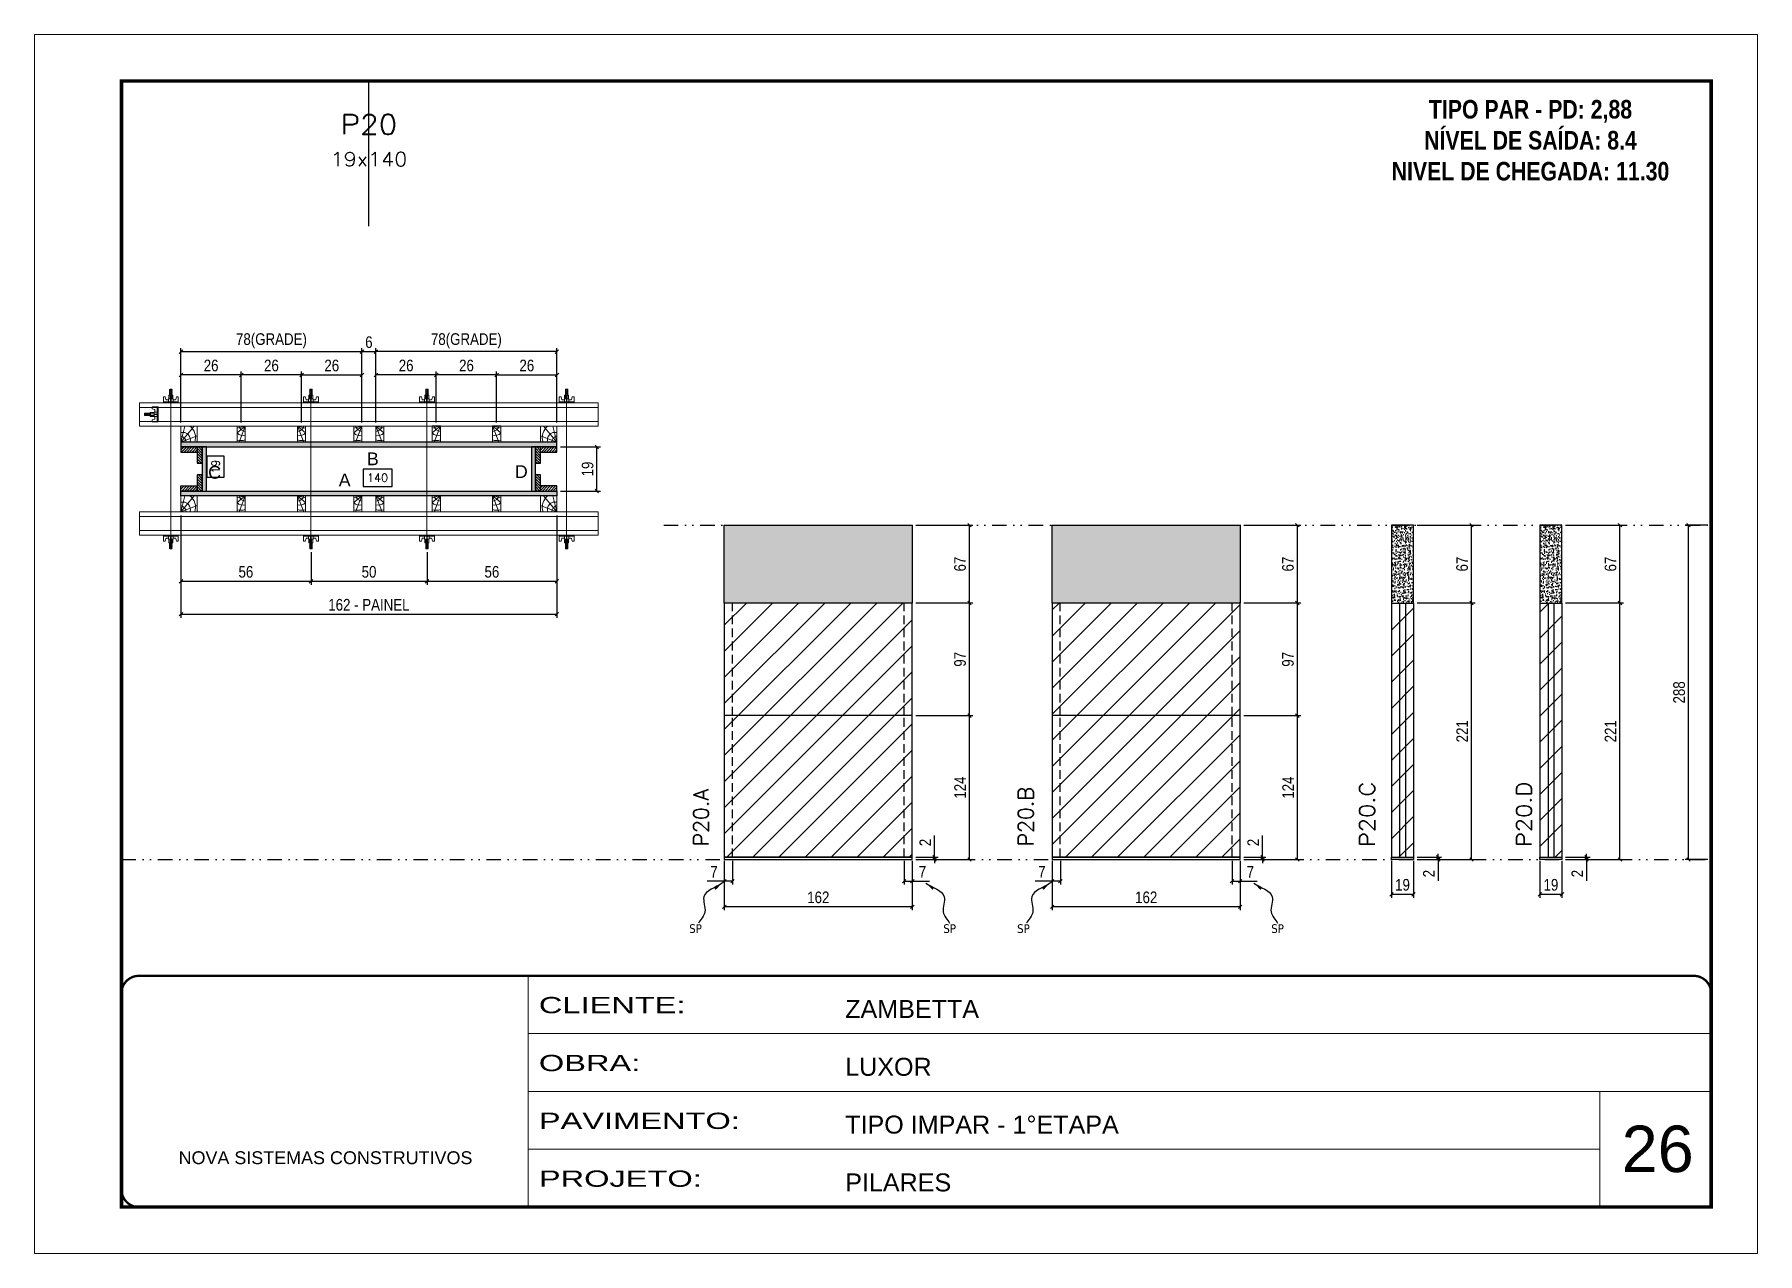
# Model space of a CAD drawing. Extents: x 14400 to 24104, y -21631 to 6985.
# Drawn here: x 16012 to 17497, y -957 to 93 of the extents above; entities that cross this region are included whole.
import ezdxf
from ezdxf.enums import TextEntityAlignment as Align

# ---------------------------------------------------------------- set-up
doc = ezdxf.new("R2010")
doc.units = 0
for name, pattern in [('CONTINUO', [0]), ('DASHED', [0.75, 0.5, -0.25]), ('DIVIDE2', [0.625, 0.25, -0.125, 0, -0.125, 0, -0.125]), ('HIDDEN', [0.375, 0.25, -0.125])]:
    doc.linetypes.add(name, pattern=pattern)
for name, color, linetype, lineweight in [('CARIMBO', 255, 'Continuous', 9), ('Folhas', 255, 'Continuous', 9), ('Hachura', 251, 'Continuous', 9), ('Madeira', 126, 'Continuous', 18), ('Perfil Metálico', 224, 'Continuous', 18), ('SARRAFO DE PRESSAO', 251, 'DASHED', 9), ('Texto Seção', 7, 'Continuous', 15)]:
    doc.layers.add(name, color=color, linetype=linetype, lineweight=lineweight)
for name, color, linetype in [('CHAPA', 1, 'Continuous'), ('COTA', 241, 'Continuous'), ('MEIO_PONT', 93, 'Continuous'), ('NOMENCLATURA', 7, 'Continuous'), ('Nível', 160, 'Continuous'), ('Painéis', 200, 'Continuous'), ('SARR_2.2x7', 40, 'Continuous'), ('SARRAFO', 251, 'Continuous'), ('Sarrafo de Pressão', 42, 'HIDDEN'), ('texto', 7, 'Continuous'), ('Texto de Titulo', 7, 'Continuous'), ('Texto Qtd Sarr', 242, 'Continuous'), ('TEXTO_GERAL', 7, 'Continuous')]:
    doc.layers.add(name, color=color, linetype=linetype)
doc.styles.add('ARIAL', font='arial.ttf')
doc.styles.add('COTA TECNICA', font='techl___.ttf', dxfattribs={"height": 10})
doc.styles.add('COTA TECNICA 2X', font='techl___.ttf', dxfattribs={"height": 10})
doc.styles.add('COTA TECNICA-50', font='techl___.ttf', dxfattribs={"height": 10})
doc.styles.add('REGUA-120', font='ROMANS.shx', dxfattribs={"height": 15})
doc.styles.add('ROMANC', font='techb___.ttf', dxfattribs={"height": 2.5})
doc.styles.add('ROMANS', font='romans.shx')
doc.styles.get("Standard").update_dxf_attribs({"font": 'arial.ttf'})
doc.styles.add('Tecnologia', font='')
doc.styles.get('Tecnologia').set_extended_font_data('Forgotten Futurist')
doc.dimstyles.new('COTA PAINEL-50', dxfattribs={"dimtxt": 10, "dimasz": 3, "dimexe": 3, "dimexo": 3, "dimgap": 3, "dimtad": 1, "dimdec": 1, "dimzin": 12, "dimdsep": 46, "dimtxsty": 'COTA TECNICA-50', "dimblk1": 'OBLIQUE', "dimblk2": 'OBLIQUE', "dimsah": 1, "dimcen": 0.9, "dimclrd": 4, "dimclre": 4, "dimclrt": 240, "dimadec": 1, "dimazin": 3, "dimtfac": 1, "dimtdec": 1, "dimtmove": 0, "dimatfit": 3, "dimfxl": 1, "dimtolj": 1, "dimtzin": 12, "dimarcsym": 0})
doc.dimstyles.new('PAINEL', dxfattribs={"dimtxt": 10, "dimasz": 3, "dimexe": 3, "dimexo": 3, "dimgap": 3, "dimtad": 1, "dimdec": 1, "dimzin": 12, "dimdsep": 46, "dimtxsty": 'COTA TECNICA', "dimblk1": 'OBLIQUE', "dimblk2": 'OBLIQUE', "dimsah": 1, "dimcen": 0.9, "dimclrd": 4, "dimclre": 4, "dimclrt": 240, "dimadec": 1, "dimazin": 3, "dimtfac": 1, "dimtdec": 1, "dimtmove": 0, "dimatfit": 3, "dimfxl": 1, "dimtolj": 1, "dimtzin": 12, "dimarcsym": 0})
doc.dimstyles.new('SECAO PILAR', dxfattribs={"dimtxt": 10, "dimasz": 3, "dimexe": 3, "dimexo": 3, "dimgap": 3, "dimtad": 1, "dimdec": 1, "dimlfac": 0.5, "dimzin": 12, "dimdsep": 46, "dimtxsty": 'COTA TECNICA 2X', "dimblk1": 'OBLIQUE', "dimblk2": 'OBLIQUE', "dimsah": 1, "dimcen": 0.9, "dimclrd": 256, "dimclre": 256, "dimclrt": 256, "dimadec": 1, "dimazin": 3, "dimtfac": 1, "dimtdec": 1, "dimtmove": 0, "dimatfit": 3, "dimfxl": 1, "dimtolj": 1, "dimtzin": 12, "dimarcsym": 0})
doc.dimstyles.new('SECÇÃO 2', dxfattribs={"dimtxt": 7, "dimasz": 6, "dimexe": 0.18, "dimexo": 2, "dimgap": -4, "dimtad": 3, "dimdec": 1, "dimlfac": 0.5, "dimzin": 12, "dimdsep": 46, "dimtxsty": 'ROMANS', "dimblk": 'ARCHTICK', "dimcen": 0.09, "dimse1": 1, "dimse2": 1, "dimsd1": 1, "dimsd2": 1, "dimclrd": 180, "dimclre": 5, "dimclrt": 1, "dimadec": 0, "dimazin": 3, "dimtfac": 1, "dimtdec": 1, "dimtofl": 0, "dimtmove": 0, "dimatfit": 3, "dimldrblk": 'ARCHTICK', "dimfxl": 1, "dimtolj": 1, "dimtzin": 0, "dimarcsym": 0})
doc.dimstyles.get("Standard").update_dxf_attribs({"dimtxt": 0.18, "dimasz": 0.18, "dimexe": 0.18, "dimexo": 0.0625, "dimgap": 0.09, "dimtad": 0, "dimtih": 1, "dimtoh": 1, "dimdec": 4, "dimzin": 0, "dimdsep": 46, "dimtxsty": 'Standard', "dimcen": 0.09, "dimadec": 0, "dimazin": 0, "dimtfac": 1, "dimtdec": 4, "dimtofl": 0, "dimtmove": 0, "dimatfit": 3, "dimfxl": 1, "dimtolj": 1, "dimtzin": 0, "dimarcsym": 0})
pattern_1 = [(225, (7014.2353, -23191.3835), (1.12253202, -1.12253202), [])]

msp = doc.modelspace()

# ---------------------------------------------------------------- texts
at = {"layer": 'CARIMBO', "style": 'ARIAL'}
msp.add_text('26', height=40, dxfattribs=at).set_placement((17379.83, -886.58))
at = {"layer": 'NOMENCLATURA', "color": 2, "insert": (17301.29, 36.86), "char_height": 16, "attachment_point": 2, "style": 'ROMANC'}
msp.add_mtext_dynamic_manual_height_columns('TIPO PAR - PD: 2,88\\PNÍVEL DE SAÍDA: 8.4\\PNIVEL DE CHEGADA: 11.30', width=432.3511, gutter_width=1, heights=[0], dxfattribs=at)
at = {"layer": 'texto', "color": 0, "char_height": 7.5, "attachment_point": 5}
for insert in [(16581.68, -676.93), (16800.7, -676.93), (16864.3, -676.93), (17083.32, -676.93)]:
    msp.add_mtext('{\\fTahoma|b0|i0|c0|p34;\\C4;SP}', dxfattribs=dict(at, insert=insert))
at = {"layer": 'Texto Seção', "style": 'REGUA-120', "width": 1.1}
for s, p in [('P20.C', (17167.02, -606.68)), ('P20.D', (17302.14, -606.68))]:
    msp.add_text(s, height=13, rotation=90, dxfattribs=at).set_placement(p)
at = {"layer": 'Texto Seção', "char_height": 13, "width": 285.3299, "attachment_point": 7, "rotation": 90, "style": 'REGUA-120'}
for s, insert in [('\\pt26;P20.A', (16592.96, -606.19)), ('\\pt26;P20.B', (16872.84, -606.19))]:
    msp.add_mtext(s, dxfattribs=dict(at, insert=insert))
at = {"layer": 'TEXTO_GERAL', "style": 'ARIAL'}
for s, p in [('B', (16303.59, -272.23)), ('C', (16167.2, -283.83)), ('D', (16431.55, -283.25)), ('A', (16279.3, -290.46))]:
    msp.add_text(s, height=11, dxfattribs=at).set_placement(p, align=Align.MIDDLE_CENTER)

# ---------------------------------------------------------------- blocks, each defined once
blk = doc.blocks.new('9999999999')
at = {"color": 30, "linetype": 'CONTINUO'}
for p, q in [((98564.6, 34230.2), (98564.6, 34429.4)), ((98564.6, 34379.6), (99584, 34379.6)), ((98564.6, 34329.8), (99488, 34329.8)), ((99584, 34329.8), (99488, 34329.8)), ((99488, 34329.8), (99488, 34230.2)), ((98564.6, 34280), (99488, 34280))]:
    blk.add_line(p, q, dxfattribs=at)
at = {"color": 30, "linetype": 'CONTINUO', "const_width": 2}
blk.add_lwpolyline([(99584, 34230.2), (99584, 34414.4, 0.414214), (99569, 34429.4), (98229, 34429.4, 0.414214), (98214, 34414.4), (98214, 34245.2, 0.414214), (98229, 34230.2), (99584, 34230.2)], format="xyb", dxfattribs=at)
at = {"layer": 'Folhas'}
blk.add_lwpolyline([(98139, 34190.2), (99624, 34190.2), (99624, 35240.2), (98139, 35240.2)], close=True, dxfattribs=at)
at = {"layer": 'Folhas', "color": 30, "const_width": 3}
blk.add_lwpolyline([(98214, 34230.2), (99584, 34230.2), (99584, 35200.2), (98214, 35200.2)], close=True, dxfattribs=at)
at = {"color": 7, "linetype": 'Continuous', "ltscale": 5, "style": 'ARIAL'}
for s, height, p in [('ZAMBETTA', 15.48, (98837.7, 34393.1)), ('LUXOR', 15.48, (98837.7, 34343.3)), ('TIPO IMPAR - 1°ETAPA', 15.483, (98837.7, 34293.5)), ('NOVA SISTEMAS CONSTRUTIVOS', 11.059, (98263.2, 34267.2)), ('PILARES', 15.48, (98837.7, 34243.7))]:
    blk.add_text(s, height=height, dxfattribs=at).set_placement(p)
at = {"layer": 'Folhas', "color": 7, "style": 'Tecnologia', "width": 1.5}
for s, p in [('CLIENTE:', (98573.7, 34397.2)), ('OBRA:', (98573.7, 34347.3)), ('PAVIMENTO:', (98573.7, 34297.5)), ('PROJETO:', (98573.7, 34247.7))]:
    blk.add_text(s, height=14, dxfattribs=at).set_placement(p)
blk = doc.blocks.new('*D1161')
at = {"layer": 'COTA', "color": 180, "lineweight": -2, "transparency": 16777216}
for p, q in [((16175.6, -269.9), (16160.6, -269.9)), ((16160.6, -269.9), (16160.6, -287.9)), ((16175.6, -287.9), (16175.6, -269.9)), ((16160.6, -287.9), (16175.6, -287.9))]:
    blk.add_line(p, q, dxfattribs=at)
at = {"layer": 'Defpoints', "color": 0, "transparency": 16777216}
for p in [(16177.5, -262), (16177.5, -300), (16179.6, -300)]:
    blk.add_point(p, dxfattribs=at)
at = {"layer": 'COTA', "color": 1, "transparency": 16777216, "insert": (16168.1, -278.9), "char_height": 7, "attachment_point": 5, "rotation": 90, "style": 'ROMANS'}
blk.add_mtext('\\A1;19', dxfattribs=at)
blk = doc.blocks.new('_ArchTick')
at = {"color": 0, "linetype": 'ByBlock', "const_width": 0.15}
blk.add_lwpolyline([(-0.5, -0.5), (0.5, 0.5)], dxfattribs=at)
blk = doc.blocks.new('*D1162')
at = {"layer": 'COTA', "color": 180, "lineweight": -2, "transparency": 16777216}
for p, q in [((16320.2, -281), (16295.2, -281)), ((16295.2, -281), (16295.2, -296)), ((16320.2, -296), (16320.2, -281)), ((16295.2, -296), (16320.2, -296))]:
    blk.add_line(p, q, dxfattribs=at)
at = {"layer": 'Defpoints', "color": 0, "transparency": 16777216}
for p in [(16160.2, -300), (16440.2, -300), (16440.2, -300)]:
    blk.add_point(p, dxfattribs=at)
at = {"layer": 'COTA', "color": 1, "transparency": 16777216, "insert": (16307.7, -288.5), "char_height": 7, "attachment_point": 5, "style": 'ROMANS'}
blk.add_mtext('\\A1;140', dxfattribs=at)
blk = doc.blocks.new('_Oblique')
at = {"color": 0, "linetype": 'ByBlock', "lineweight": -2}
blk.add_line((-0.5, -0.5), (0.5, 0.5), dxfattribs=at)
blk = doc.blocks.new('*D1163')
at = {"layer": 'COTA', "lineweight": -2, "transparency": 16777216}
for p, q in [((16138.2, -321), (16138.2, -409.1)), ((16462.2, -320.9), (16462.2, -409.1)), ((16138.2, -406.1), (16462.2, -406.1))]:
    blk.add_line(p, q, dxfattribs=at)
at = {"layer": 'Defpoints', "color": 0, "transparency": 16777216}
for p in [(16138.2, -318), (16462.2, -317.9), (16462.2, -406.1)]:
    blk.add_point(p, dxfattribs=at)
at = {"layer": 'COTA', "lineweight": -2, "transparency": 16777216, "xscale": 3, "yscale": 3, "zscale": 3, "rotation": 180}
blk.add_blockref('_Oblique', (16138.2, -406.1), dxfattribs=at)
at = {"layer": 'COTA', "lineweight": -2, "transparency": 16777216, "xscale": 3, "yscale": 3, "zscale": 3}
blk.add_blockref('_Oblique', (16462.2, -406.1), dxfattribs=at)
at = {"layer": 'COTA', "transparency": 16777216, "insert": (16300.2, -398), "char_height": 10, "attachment_point": 5, "style": 'COTA TECNICA 2X'}
blk.add_mtext('\\A1;162 - PAINEL', dxfattribs=at)
blk = doc.blocks.new('*D1164')
at = {"layer": 'COTA', "lineweight": -2, "transparency": 16777216}
for p, q in [((16138.2, -321), (16138.2, -380.7)), ((16250.3, -352.7), (16250.3, -380.7)), ((16138.2, -377.7), (16250.3, -377.7))]:
    blk.add_line(p, q, dxfattribs=at)
at = {"layer": 'Defpoints', "color": 0, "transparency": 16777216}
for p in [(16138.2, -318), (16250.3, -349.7), (16250.3, -377.7)]:
    blk.add_point(p, dxfattribs=at)
at = {"layer": 'COTA', "lineweight": -2, "transparency": 16777216, "xscale": 3, "yscale": 3, "zscale": 3, "rotation": 180}
blk.add_blockref('_Oblique', (16138.2, -377.7), dxfattribs=at)
at = {"layer": 'COTA', "lineweight": -2, "transparency": 16777216, "xscale": 3, "yscale": 3, "zscale": 3}
blk.add_blockref('_Oblique', (16250.3, -377.7), dxfattribs=at)
at = {"layer": 'COTA', "transparency": 16777216, "insert": (16194.2, -369.6), "char_height": 10, "attachment_point": 5, "style": 'COTA TECNICA 2X'}
blk.add_mtext('\\A1;56', dxfattribs=at)
blk = doc.blocks.new('*D1165')
at = {"layer": 'COTA', "lineweight": -2, "transparency": 16777216}
for p, q in [((16462.2, -321), (16462.2, -380.7)), ((16350.3, -352.7), (16350.3, -380.7)), ((16350.3, -377.7), (16462.2, -377.7))]:
    blk.add_line(p, q, dxfattribs=at)
at = {"layer": 'Defpoints', "color": 0, "transparency": 16777216}
for p in [(16462.2, -318), (16350.3, -349.7), (16462.2, -377.7)]:
    blk.add_point(p, dxfattribs=at)
at = {"layer": 'COTA', "lineweight": -2, "transparency": 16777216, "xscale": 3, "yscale": 3, "zscale": 3, "rotation": 180}
blk.add_blockref('_Oblique', (16350.3, -377.7), dxfattribs=at)
at = {"layer": 'COTA', "lineweight": -2, "transparency": 16777216, "xscale": 3, "yscale": 3, "zscale": 3}
blk.add_blockref('_Oblique', (16462.2, -377.7), dxfattribs=at)
at = {"layer": 'COTA', "transparency": 16777216, "insert": (16406.2, -369.6), "char_height": 10, "attachment_point": 5, "style": 'COTA TECNICA 2X'}
blk.add_mtext('\\A1;56', dxfattribs=at)
blk = doc.blocks.new('C')
at = {"layer": 'Hachura', "color": 0}
for p, q in [((0, 3.22), (0, -3.22)), ((0.45, 3.22), (0, 3.22)), ((0.46, 3.16), (0, 3.16)), ((0.46, 3.05), (0, 3.05)), ((0.46, 2.88), (0, 2.88)), ((0, 2.75), (0, -1.16)), ((0.46, 2.65), (0, 2.65)), ((0.46, 2.23), (0, 2.23)), ((0.46, 1.51), (0, 1.51)), ((0.39, 0.49), (0.17, 0.49)), ((0.45, -3.23), (0.45, 3.22)), ((0.45, 3.22), (2.58, 3.22)), ((1.74, 0.97), (0.45, 0.97)), ((1.45, 0.1), (0.45, 0.1)), ((1.35, 1.94), (1.35, 0.96)), ((2.58, 2.39), (1.47, 2.09)), ((1.74, -0.97), (1.74, 0.97)), ((1.74, 0.97), (1.74, 0.84)), ((1.74, 0.97), (1.74, 0.84)), ((1.74, 0.84), (3.35, 0.84)), ((3.35, 0.45), (1.74, 0.45)), ((2.58, 3.22), (2.58, 2.39)), ((3.32, 0.84), (3.32, -0.84)), ((3.35, 0.84), (3.35, -0.84)), ((3.68, 0.45), (3.35, 0.45)), ((3.84, -0.52), (3.35, 0.45)), ((3.35, 0.06), (3.67, -0.57)), ((3.68, 0.45), (4.16, -0.52)), ((3.72, 0.5), (4.25, -0.57)), ((4.37, -0.55), (3.83, 0.53)), ((4.15, 0.45), (3.93, 0.45)), ((4.42, -0.52), (3.93, 0.45)), ((4.15, 0.45), (4.26, 0.45)), ((4.26, 0.45), (4.74, -0.52)), ((4.3, 0.5), (4.83, -0.57)), ((4.95, -0.55), (4.41, 0.53)), ((4.51, 0.45), (4.84, 0.45)), ((5, -0.52), (4.51, 0.45)), ((4.84, 0.45), (5.32, -0.52)), ((4.88, 0.5), (5.41, -0.57)), ((5.53, -0.55), (4.99, 0.53)), ((5.58, -0.52), (5.09, 0.45)), ((5.42, 0.45), (5.09, 0.45)), ((5.58, -0.52), (5.09, 0.45)), ((5.42, 0.45), (5.74, -0.19)), ((5.46, 0.5), (5.74, -0.07)), ((5.74, 0.19), (5.57, 0.53)), ((5.74, 0.32), (5.68, 0.45)), ((5.68, 0.45), (5.74, 0.45)), ((5.74, 0.45), (5.9, 0.29)), ((5.74, 0.45), (5.74, -0.52)), ((5.9, -0.36), (5.9, 0.29)), ((0.45, 0), (0, 0)), ((0.46, -1.52), (0, -1.52)), ((0.46, -2.23), (0, -2.23)), ((0.46, -2.65), (0, -2.65)), ((0.46, -2.88), (0, -2.88)), ((0.46, -3.05), (0, -3.05)), ((0.46, -3.16), (0, -3.16)), ((0, -3.22), (2.57, -3.22)), ((0.08, -0.48), (0.29, -0.48)), ((0.29, -0.48), (0.4, -0.48)), ((0.45, 0), (0.45, -0.97)), ((0.45, -0.16), (1.45, -0.16)), ((0.45, -0.65), (0.45, -0.32)), ((0.45, -3.23), (0.45, -0.65)), ((0.45, -0.97), (1.74, -0.97)), ((1.35, -1.94), (1.35, -0.97)), ((2.58, -2.39), (1.47, -2.1)), ((3.35, -0.32), (1.74, -0.32)), ((3.35, -0.84), (1.74, -0.84)), ((2.58, -3.23), (2.58, -2.39)), ((3.35, -0.07), (3.58, -0.52)), ((3.35, -0.52), (3.58, -0.52)), ((3.84, -0.52), (4.16, -0.52)), ((4.42, -0.52), (4.74, -0.52)), ((4.63, -0.52), (4.74, -0.52)), ((5, -0.52), (5.32, -0.52)), ((5.58, -0.52), (5.74, -0.52)), ((5.74, -0.52), (5.9, -0.36)), ((5.74, -0.52), (5.74, -0.52))]:
    blk.add_line(p, q, dxfattribs=at)
for centre, radius, start, end in [((1.52, 1.94), 0.161, 104.74356, 180), ((1.44, -0.03), 0.129, 272.69497, 87.30503), ((3.81, 0.39), 0.143, 25.56881, 154.43119), ((4.39, 0.39), 0.143, 25.56881, 154.43119), ((4.97, 0.39), 0.143, 25.56881, 154.43119), ((5.55, 0.39), 0.143, 25.56881, 154.43119), ((0.17, -0.37), 0.174, 221.74404, 317.85924), ((1.52, -1.94), 0.161, 180, 255.25644), ((3.71, -0.4), 0.174, 222.14076, 318.25596), ((4.29, -0.4), 0.174, 222.14076, 318.25596), ((4.87, -0.4), 0.174, 222.14076, 318.25596), ((5.45, -0.4), 0.174, 222.14076, 318.25596), ((5.61, -0.4), 0.174, 317.85924, 318.25596)]:
    blk.add_arc(centre, radius, start, end, dxfattribs=at)
blk = doc.blocks.new('*D1166')
at = {"layer": 'COTA', "lineweight": -2, "transparency": 16777216}
for p, q in [((16250.3, -352.7), (16250.3, -380.7)), ((16350.3, -352.7), (16350.3, -380.7)), ((16250.3, -377.7), (16350.3, -377.7))]:
    blk.add_line(p, q, dxfattribs=at)
at = {"layer": 'Defpoints', "color": 0, "transparency": 16777216}
for p in [(16250.3, -349.7), (16350.3, -349.7), (16350.3, -377.7)]:
    blk.add_point(p, dxfattribs=at)
at = {"layer": 'COTA', "lineweight": -2, "transparency": 16777216, "xscale": 3, "yscale": 3, "zscale": 3, "rotation": 180}
blk.add_blockref('_Oblique', (16250.3, -377.7), dxfattribs=at)
at = {"layer": 'COTA', "lineweight": -2, "transparency": 16777216, "xscale": 3, "yscale": 3, "zscale": 3}
blk.add_blockref('_Oblique', (16350.3, -377.7), dxfattribs=at)
at = {"layer": 'COTA', "transparency": 16777216, "insert": (16300.3, -369.6), "char_height": 10, "attachment_point": 5, "style": 'COTA TECNICA 2X'}
blk.add_mtext('\\A1;50', dxfattribs=at)
blk = doc.blocks.new('*D1167')
at = {"layer": 'COTA', "lineweight": -2, "transparency": 16777216}
for p, q in [((16306.2, -241), (16306.2, -176.9)), ((16462.2, -241), (16462.2, -176.9)), ((16462.2, -179.9), (16306.2, -179.9))]:
    blk.add_line(p, q, dxfattribs=at)
at = {"layer": 'Defpoints', "color": 0, "transparency": 16777216}
for p in [(16306.2, -179.9), (16306.2, -244), (16462.2, -244)]:
    blk.add_point(p, dxfattribs=at)
at = {"layer": 'COTA', "lineweight": -2, "transparency": 16777216, "xscale": 3, "yscale": 3, "zscale": 3, "rotation": 180}
blk.add_blockref('_Oblique', (16306.2, -179.9), dxfattribs=at)
at = {"layer": 'COTA', "lineweight": -2, "transparency": 16777216, "xscale": 3, "yscale": 3, "zscale": 3}
blk.add_blockref('_Oblique', (16462.2, -179.9), dxfattribs=at)
at = {"layer": 'COTA', "transparency": 16777216, "insert": (16384.2, -170.6), "char_height": 10, "attachment_point": 5, "style": 'COTA TECNICA 2X'}
blk.add_mtext('\\A1;78(GRADE)', dxfattribs=at)
blk = doc.blocks.new('*D1168')
at = {"layer": 'COTA', "lineweight": -2, "transparency": 16777216}
for p, q in [((16465.2, -262), (16499.7, -262)), ((16496.7, -300), (16496.7, -262)), ((16465.2, -300), (16499.7, -300))]:
    blk.add_line(p, q, dxfattribs=at)
at = {"layer": 'Defpoints', "color": 0, "transparency": 16777216}
for p in [(16462.2, -262), (16496.7, -262), (16462.2, -300)]:
    blk.add_point(p, dxfattribs=at)
at = {"layer": 'COTA', "lineweight": -2, "transparency": 16777216, "xscale": 3, "yscale": 3, "zscale": 3}
for p, rotation in [((16496.7, -262), 90), ((16496.7, -300), 270)]:
    blk.add_blockref('_Oblique', p, dxfattribs=dict(at, rotation=rotation))
at = {"layer": 'COTA', "transparency": 16777216, "insert": (16488.7, -281), "char_height": 10, "attachment_point": 5, "rotation": 90, "style": 'COTA TECNICA 2X'}
blk.add_mtext('\\A1;19', dxfattribs=at)
blk = doc.blocks.new('PONTALETE')
at = {"layer": 'Madeira'}
for q in [(2.71, 7), (7, 5.76), (7, 1.74)]:
    blk.add_line((0, 0), q, dxfattribs=at)
blk.add_lwpolyline([(0, 0), (7, 0), (7, 7), (0, 7)], close=True, dxfattribs=at)
for centre, radius, start, end in [((2.04, 0.06), 6.23, 37.28179, 109.09128), ((1.09, 0.9), 3.19, 343.60304, 109.98471), ((-0.21, -0.78), 3.09, 14.63219, 86.0383)]:
    blk.add_arc(centre, radius, start, end, dxfattribs=at)
blk = doc.blocks.new('titulo1')
at = {"layer": 'Defpoints', "color": 252, "linetype": 'HIDDEN', "ltscale": 2}
blk.add_line((0, 0), (0, 125), dxfattribs=at)
at = {"layer": 'Defpoints', "style": 'ROMANS', "oblique": 15}
blk.add_attdef('FOLHA', text='', height=10, dxfattribs=at).set_placement((0, 15.6), align=Align.MIDDLE_CENTER)
at = {"layer": 'Texto Qtd Sarr', "color": 3, "style": 'ROMANS', "oblique": 15}
for tag, height, p in [('TITULO', 17, (0, 71.4)), ('SEÇÃO', 12, (0, 41.5))]:
    blk.add_attdef(tag, text='', height=height, dxfattribs=at).set_placement(p, align=Align.MIDDLE_CENTER)
blk = doc.blocks.new('MEIO PONTALETE')
at = {"layer": 'Madeira'}
for q in [(2.71, 7), (3.5, 2.88), (3.5, 0.87)]:
    blk.add_line((0, 0), q, dxfattribs=at)
blk.add_lwpolyline([(0, 0), (3.5, 0), (3.5, 7), (0, 7)], close=True, dxfattribs=at)
for centre, radius, start, end in [((2.04, 0.06), 6.23, 76.44987, 109.09128), ((1.09, 0.9), 3.19, 40.90626, 109.98471), ((-0.21, -0.78), 3.09, 14.63219, 86.0383)]:
    blk.add_arc(centre, radius, start, end, dxfattribs=at)
blk = doc.blocks.new('*D1169')
at = {"layer": 'COTA', "lineweight": -2, "transparency": 16777216}
for p, q in [((16190.2, -241), (16190.2, -197)), ((16242.2, -200), (16190.2, -200)), ((16242.2, -241), (16242.2, -197))]:
    blk.add_line(p, q, dxfattribs=at)
at = {"layer": 'Defpoints', "color": 0, "transparency": 16777216}
for p in [(16190.2, -200), (16190.2, -244), (16242.2, -244)]:
    blk.add_point(p, dxfattribs=at)
at = {"layer": 'COTA', "lineweight": -2, "transparency": 16777216, "xscale": 3, "yscale": 3, "zscale": 3, "rotation": 180}
blk.add_blockref('_Oblique', (16190.2, -200), dxfattribs=at)
at = {"layer": 'COTA', "lineweight": -2, "transparency": 16777216, "xscale": 3, "yscale": 3, "zscale": 3}
blk.add_blockref('_Oblique', (16242.2, -200), dxfattribs=at)
at = {"layer": 'COTA', "transparency": 16777216, "insert": (16216.2, -191.9), "char_height": 10, "attachment_point": 5, "style": 'COTA TECNICA 2X'}
blk.add_mtext('\\A1;26', dxfattribs=at)
blk = doc.blocks.new('*D1170')
at = {"layer": 'COTA', "lineweight": -2, "transparency": 16777216}
for p, q in [((16138.2, -241), (16138.2, -197)), ((16190.2, -200), (16138.2, -200)), ((16190.2, -241), (16190.2, -197))]:
    blk.add_line(p, q, dxfattribs=at)
at = {"layer": 'Defpoints', "color": 0, "transparency": 16777216}
for p in [(16138.2, -200), (16138.2, -244), (16190.2, -244)]:
    blk.add_point(p, dxfattribs=at)
at = {"layer": 'COTA', "lineweight": -2, "transparency": 16777216, "xscale": 3, "yscale": 3, "zscale": 3, "rotation": 180}
blk.add_blockref('_Oblique', (16138.2, -200), dxfattribs=at)
at = {"layer": 'COTA', "lineweight": -2, "transparency": 16777216, "xscale": 3, "yscale": 3, "zscale": 3}
blk.add_blockref('_Oblique', (16190.2, -200), dxfattribs=at)
at = {"layer": 'COTA', "transparency": 16777216, "insert": (16164.2, -191.9), "char_height": 10, "attachment_point": 5, "style": 'COTA TECNICA 2X'}
blk.add_mtext('\\A1;26', dxfattribs=at)
blk = doc.blocks.new('*D1171')
at = {"layer": 'COTA', "lineweight": -2, "transparency": 16777216}
for p, q in [((16138.2, -241), (16138.2, -176.9)), ((16294.2, -241), (16294.2, -176.9)), ((16138.2, -179.9), (16294.2, -179.9))]:
    blk.add_line(p, q, dxfattribs=at)
at = {"layer": 'Defpoints', "color": 0, "transparency": 16777216}
for p in [(16294.2, -179.9), (16138.2, -244), (16294.2, -244)]:
    blk.add_point(p, dxfattribs=at)
at = {"layer": 'COTA', "lineweight": -2, "transparency": 16777216, "xscale": 3, "yscale": 3, "zscale": 3, "rotation": 180}
blk.add_blockref('_Oblique', (16138.2, -179.9), dxfattribs=at)
at = {"layer": 'COTA', "lineweight": -2, "transparency": 16777216, "xscale": 3, "yscale": 3, "zscale": 3}
blk.add_blockref('_Oblique', (16294.2, -179.9), dxfattribs=at)
at = {"layer": 'COTA', "transparency": 16777216, "insert": (16216.2, -170.6), "char_height": 10, "attachment_point": 5, "style": 'COTA TECNICA 2X'}
blk.add_mtext('\\A1;78(GRADE)', dxfattribs=at)
blk = doc.blocks.new('*D1174')
at = {"layer": 'COTA', "lineweight": -2, "transparency": 16777216}
for p, q in [((16294.2, -241), (16294.2, -176.9)), ((16306.2, -241), (16306.2, -176.9)), ((16294.2, -179.9), (16306.2, -179.9))]:
    blk.add_line(p, q, dxfattribs=at)
at = {"layer": 'Defpoints', "color": 0, "transparency": 16777216}
for p in [(16306.2, -179.9), (16294.2, -244), (16306.2, -244)]:
    blk.add_point(p, dxfattribs=at)
at = {"layer": 'COTA', "lineweight": -2, "transparency": 16777216, "xscale": 3, "yscale": 3, "zscale": 3, "rotation": 180}
blk.add_blockref('_Oblique', (16294.2, -179.9), dxfattribs=at)
at = {"layer": 'COTA', "lineweight": -2, "transparency": 16777216, "xscale": 3, "yscale": 3, "zscale": 3}
blk.add_blockref('_Oblique', (16306.2, -179.9), dxfattribs=at)
at = {"layer": 'COTA', "transparency": 16777216, "insert": (16300.2, -171.8), "char_height": 10, "attachment_point": 5, "style": 'COTA TECNICA 2X'}
blk.add_mtext('\\A1;6', dxfattribs=at)
blk = doc.blocks.new('*D1175')
at = {"layer": 'COTA', "lineweight": -2, "transparency": 16777216}
for p, q in [((16242.2, -241), (16242.2, -197)), ((16242.2, -200), (16294.2, -200)), ((16294.2, -241), (16294.2, -197))]:
    blk.add_line(p, q, dxfattribs=at)
at = {"layer": 'Defpoints', "color": 0, "transparency": 16777216}
for p in [(16294.2, -200), (16242.2, -244), (16294.2, -244)]:
    blk.add_point(p, dxfattribs=at)
at = {"layer": 'COTA', "lineweight": -2, "transparency": 16777216, "xscale": 3, "yscale": 3, "zscale": 3, "rotation": 180}
blk.add_blockref('_Oblique', (16242.2, -200), dxfattribs=at)
at = {"layer": 'COTA', "lineweight": -2, "transparency": 16777216, "xscale": 3, "yscale": 3, "zscale": 3}
blk.add_blockref('_Oblique', (16294.2, -200), dxfattribs=at)
at = {"layer": 'COTA', "transparency": 16777216, "insert": (16268.2, -191.9), "char_height": 10, "attachment_point": 5, "style": 'COTA TECNICA 2X'}
blk.add_mtext('\\A1;26', dxfattribs=at)
blk = doc.blocks.new('*D1172')
at = {"layer": 'COTA', "lineweight": -2, "transparency": 16777216}
for p, q in [((16358.3, -240.9), (16358.3, -197)), ((16410.3, -200), (16358.3, -200)), ((16410.3, -240.9), (16410.3, -197))]:
    blk.add_line(p, q, dxfattribs=at)
at = {"layer": 'Defpoints', "color": 0, "transparency": 16777216}
for p in [(16358.3, -200), (16358.3, -243.9), (16410.3, -243.9)]:
    blk.add_point(p, dxfattribs=at)
at = {"layer": 'COTA', "lineweight": -2, "transparency": 16777216, "xscale": 3, "yscale": 3, "zscale": 3, "rotation": 180}
blk.add_blockref('_Oblique', (16358.3, -200), dxfattribs=at)
at = {"layer": 'COTA', "lineweight": -2, "transparency": 16777216, "xscale": 3, "yscale": 3, "zscale": 3}
blk.add_blockref('_Oblique', (16410.3, -200), dxfattribs=at)
at = {"layer": 'COTA', "transparency": 16777216, "insert": (16384.3, -191.9), "char_height": 10, "attachment_point": 5, "style": 'COTA TECNICA 2X'}
blk.add_mtext('\\A1;26', dxfattribs=at)
blk = doc.blocks.new('*D1173')
at = {"layer": 'COTA', "lineweight": -2, "transparency": 16777216}
for p, q in [((16306.3, -241), (16306.3, -197)), ((16358.3, -200), (16306.3, -200)), ((16358.3, -240.9), (16358.3, -197))]:
    blk.add_line(p, q, dxfattribs=at)
at = {"layer": 'Defpoints', "color": 0, "transparency": 16777216}
for p in [(16306.3, -200), (16306.3, -244), (16358.3, -243.9)]:
    blk.add_point(p, dxfattribs=at)
at = {"layer": 'COTA', "lineweight": -2, "transparency": 16777216, "xscale": 3, "yscale": 3, "zscale": 3, "rotation": 180}
blk.add_blockref('_Oblique', (16306.3, -200), dxfattribs=at)
at = {"layer": 'COTA', "lineweight": -2, "transparency": 16777216, "xscale": 3, "yscale": 3, "zscale": 3}
blk.add_blockref('_Oblique', (16358.3, -200), dxfattribs=at)
at = {"layer": 'COTA', "transparency": 16777216, "insert": (16332.3, -191.9), "char_height": 10, "attachment_point": 5, "style": 'COTA TECNICA 2X'}
blk.add_mtext('\\A1;26', dxfattribs=at)
blk = doc.blocks.new('*D1176')
at = {"layer": 'COTA', "lineweight": -2, "transparency": 16777216}
for p, q in [((16410.3, -240.9), (16410.3, -197)), ((16410.3, -200), (16462.3, -200)), ((16462.3, -241), (16462.3, -197))]:
    blk.add_line(p, q, dxfattribs=at)
at = {"layer": 'Defpoints', "color": 0, "transparency": 16777216}
for p in [(16462.3, -200), (16410.3, -243.9), (16462.3, -244)]:
    blk.add_point(p, dxfattribs=at)
at = {"layer": 'COTA', "lineweight": -2, "transparency": 16777216, "xscale": 3, "yscale": 3, "zscale": 3, "rotation": 180}
blk.add_blockref('_Oblique', (16410.3, -200), dxfattribs=at)
at = {"layer": 'COTA', "lineweight": -2, "transparency": 16777216, "xscale": 3, "yscale": 3, "zscale": 3}
blk.add_blockref('_Oblique', (16462.3, -200), dxfattribs=at)
at = {"layer": 'COTA', "transparency": 16777216, "insert": (16436.3, -191.9), "char_height": 10, "attachment_point": 5, "style": 'COTA TECNICA 2X'}
blk.add_mtext('\\A1;26', dxfattribs=at)
blk = doc.blocks.new('*D2004')
at = {"layer": 'COTA', "color": 4, "lineweight": -2, "transparency": 16777216}
for p, q in [((17454, -329.4), (17434.5, -329.4)), ((17437.5, -617.4), (17437.5, -329.4)), ((17454, -617.4), (17434.5, -617.4))]:
    blk.add_line(p, q, dxfattribs=at)
at = {"layer": 'Defpoints', "color": 0, "transparency": 16777216}
for p in [(17437.5, -329.4), (17457, -329.4), (17457, -617.4)]:
    blk.add_point(p, dxfattribs=at)
at = {"layer": 'COTA', "color": 4, "lineweight": -2, "transparency": 16777216, "xscale": 3, "yscale": 3, "zscale": 3}
for p, rotation in [((17437.5, -329.4), 90), ((17437.5, -617.4), 270)]:
    blk.add_blockref('_Oblique', p, dxfattribs=dict(at, rotation=rotation))
at = {"layer": 'COTA', "color": 240, "transparency": 16777216, "insert": (17429.4, -473.4), "char_height": 10, "attachment_point": 5, "rotation": 90, "style": 'COTA TECNICA'}
blk.add_mtext('\\A1;288', dxfattribs=at)
blk = doc.blocks.new('*D1990')
at = {"layer": 'COTA', "color": 4, "lineweight": -2, "transparency": 16777216}
for p, q in [((16606.5, -618.4), (16606.5, -661.1)), ((16768.5, -618.4), (16768.5, -661.1)), ((16768.5, -658.1), (16606.5, -658.1))]:
    blk.add_line(p, q, dxfattribs=at)
at = {"layer": 'Defpoints', "color": 0, "transparency": 16777216}
for p in [(16606.5, -615.4), (16768.5, -615.4), (16606.5, -658.1)]:
    blk.add_point(p, dxfattribs=at)
at = {"layer": 'COTA', "color": 4, "lineweight": -2, "transparency": 16777216, "xscale": 3, "yscale": 3, "zscale": 3, "rotation": 180}
blk.add_blockref('_Oblique', (16606.5, -658.1), dxfattribs=at)
at = {"layer": 'COTA', "color": 4, "lineweight": -2, "transparency": 16777216, "xscale": 3, "yscale": 3, "zscale": 3}
blk.add_blockref('_Oblique', (16768.5, -658.1), dxfattribs=at)
at = {"layer": 'COTA', "color": 240, "transparency": 16777216, "insert": (16687.5, -650), "char_height": 10, "attachment_point": 5, "style": 'COTA TECNICA'}
blk.add_mtext('\\A1;162', dxfattribs=at)
blk = doc.blocks.new('*D1991')
at = {"layer": 'COTA', "color": 4, "lineweight": -2, "transparency": 16777216}
for p, q in [((16761.5, -618.4), (16761.5, -639)), ((16768.5, -620.4), (16768.5, -639)), ((16761.5, -636), (16768.5, -636)), ((16768.5, -636), (16783.2, -636))]:
    blk.add_line(p, q, dxfattribs=at)
at = {"layer": 'Defpoints', "color": 0, "transparency": 16777216}
for p in [(16761.5, -615.4), (16768.5, -617.4), (16768.5, -636)]:
    blk.add_point(p, dxfattribs=at)
at = {"layer": 'COTA', "color": 4, "lineweight": -2, "transparency": 16777216, "xscale": 3, "yscale": 3, "zscale": 3, "rotation": 180}
blk.add_blockref('_Oblique', (16761.5, -636), dxfattribs=at)
at = {"layer": 'COTA', "color": 4, "lineweight": -2, "transparency": 16777216, "xscale": 3, "yscale": 3, "zscale": 3}
blk.add_blockref('_Oblique', (16768.5, -636), dxfattribs=at)
at = {"layer": 'COTA', "color": 240, "transparency": 16777216, "insert": (16777.3, -627.9), "char_height": 10, "attachment_point": 5, "style": 'COTA TECNICA-50'}
blk.add_mtext('\\A1;7', dxfattribs=at)
blk = doc.blocks.new('*D1992')
at = {"layer": 'COTA', "color": 4, "lineweight": -2, "transparency": 16777216}
for p, q in [((16606.5, -620.4), (16606.5, -639)), ((16613.5, -618.4), (16613.5, -639)), ((16606.5, -636), (16591.7, -636)), ((16613.5, -636), (16606.5, -636))]:
    blk.add_line(p, q, dxfattribs=at)
at = {"layer": 'Defpoints', "color": 0, "transparency": 16777216}
for p in [(16606.5, -617.4), (16613.5, -615.4), (16606.5, -636)]:
    blk.add_point(p, dxfattribs=at)
at = {"layer": 'COTA', "color": 4, "lineweight": -2, "transparency": 16777216, "xscale": 3, "yscale": 3, "zscale": 3, "rotation": 180}
blk.add_blockref('_Oblique', (16606.5, -636), dxfattribs=at)
at = {"layer": 'COTA', "color": 4, "lineweight": -2, "transparency": 16777216, "xscale": 3, "yscale": 3, "zscale": 3}
blk.add_blockref('_Oblique', (16613.5, -636), dxfattribs=at)
at = {"layer": 'COTA', "color": 240, "transparency": 16777216, "insert": (16597.6, -627.9), "char_height": 10, "attachment_point": 5, "style": 'COTA TECNICA-50'}
blk.add_mtext('\\A1;7', dxfattribs=at)
blk = doc.blocks.new('*D2005')
at = {"layer": 'COTA', "color": 4, "linetype": 'ByBlock', "lineweight": -2, "transparency": 16777216}
for p, q in [((16771.5, -493.4), (16820.8, -493.4)), ((16817.8, -617.4), (16817.8, -493.4)), ((16771.5, -617.4), (16820.8, -617.4))]:
    blk.add_line(p, q, dxfattribs=at)
at = {"layer": 'Defpoints', "color": 0, "linetype": 'ByBlock', "transparency": 16777216}
for p in [(16768.5, -493.4), (16817.8, -493.4), (16768.5, -617.4)]:
    blk.add_point(p, dxfattribs=at)
at = {"layer": 'COTA', "color": 4, "linetype": 'ByBlock', "lineweight": -2, "transparency": 16777216, "xscale": 3, "yscale": 3, "zscale": 3}
for p, rotation in [((16817.8, -493.4), 90), ((16817.8, -617.4), 270)]:
    blk.add_blockref('_Oblique', p, dxfattribs=dict(at, rotation=rotation))
at = {"layer": 'COTA', "color": 240, "linetype": 'ByBlock', "transparency": 16777216, "insert": (16809.7, -555.4), "char_height": 10, "attachment_point": 5, "rotation": 90, "style": 'COTA TECNICA'}
blk.add_mtext('\\A1;124', dxfattribs=at)
blk = doc.blocks.new('*D1993')
at = {"layer": 'COTA', "color": 4, "lineweight": -2, "transparency": 16777216}
for p, q in [((16787.7, -615.4), (16787.7, -596.6)), ((16771.5, -615.4), (16790.7, -615.4)), ((16771.5, -617.4), (16790.7, -617.4)), ((16787.7, -617.4), (16787.7, -615.4)), ((16787.7, -617.4), (16787.7, -620.4))]:
    blk.add_line(p, q, dxfattribs=at)
at = {"layer": 'Defpoints', "color": 0, "transparency": 16777216}
for p in [(16768.5, -615.4), (16768.5, -617.4), (16787.7, -617.4)]:
    blk.add_point(p, dxfattribs=at)
at = {"layer": 'COTA', "color": 4, "lineweight": -2, "transparency": 16777216, "xscale": 3, "yscale": 3, "zscale": 3}
for p, rotation in [((16787.7, -615.4), 270), ((16787.7, -617.4), 90)]:
    blk.add_blockref('_Oblique', p, dxfattribs=dict(at, rotation=rotation))
at = {"layer": 'COTA', "color": 240, "transparency": 16777216, "insert": (16779.7, -602.7), "char_height": 10, "attachment_point": 5, "rotation": 90, "style": 'COTA TECNICA-50'}
blk.add_mtext('\\A1;2', dxfattribs=at)
blk = doc.blocks.new('*D2006')
at = {"layer": 'COTA', "color": 4, "linetype": 'ByBlock', "lineweight": -2, "transparency": 16777216}
for p, q in [((16771.5, -493.4), (16820.8, -493.4)), ((16817.8, -617.4), (16817.8, -493.4)), ((16771.5, -617.4), (16820.8, -617.4))]:
    blk.add_line(p, q, dxfattribs=at)
at = {"layer": 'Defpoints', "color": 0, "linetype": 'ByBlock', "transparency": 16777216}
for p in [(16768.5, -493.4), (16817.8, -493.4), (16768.5, -617.4)]:
    blk.add_point(p, dxfattribs=at)
at = {"layer": 'COTA', "color": 4, "linetype": 'ByBlock', "lineweight": -2, "transparency": 16777216, "xscale": 3, "yscale": 3, "zscale": 3}
for p, rotation in [((16817.8, -493.4), 90), ((16817.8, -617.4), 270)]:
    blk.add_blockref('_Oblique', p, dxfattribs=dict(at, rotation=rotation))
at = {"layer": 'COTA', "color": 240, "linetype": 'ByBlock', "transparency": 16777216, "insert": (16809.7, -555.4), "char_height": 10, "attachment_point": 5, "rotation": 90, "style": 'COTA TECNICA'}
blk.add_mtext('\\A1;124', dxfattribs=at)
blk = doc.blocks.new('*D2007')
at = {"layer": 'COTA', "color": 4, "lineweight": -2, "transparency": 16777216}
for p, q in [((16771.5, -396.4), (16820.8, -396.4)), ((16817.8, -493.4), (16817.8, -396.4)), ((16771.5, -493.4), (16820.8, -493.4))]:
    blk.add_line(p, q, dxfattribs=at)
at = {"layer": 'Defpoints', "color": 0, "transparency": 16777216}
for p in [(16768.5, -396.4), (16817.8, -396.4), (16768.5, -493.4)]:
    blk.add_point(p, dxfattribs=at)
at = {"layer": 'COTA', "color": 4, "lineweight": -2, "transparency": 16777216, "xscale": 3, "yscale": 3, "zscale": 3}
for p, rotation in [((16817.8, -396.4), 90), ((16817.8, -493.4), 270)]:
    blk.add_blockref('_Oblique', p, dxfattribs=dict(at, rotation=rotation))
at = {"layer": 'COTA', "color": 240, "transparency": 16777216, "insert": (16809.7, -444.9), "char_height": 10, "attachment_point": 5, "rotation": 90, "style": 'COTA TECNICA'}
blk.add_mtext('\\A1;97', dxfattribs=at)
blk = doc.blocks.new('*D1994')
at = {"layer": 'COTA', "color": 4, "lineweight": -2, "transparency": 16777216}
for p, q in [((16889.1, -618.4), (16889.1, -661.1)), ((17051.1, -618.4), (17051.1, -661.1)), ((17051.1, -658.1), (16889.1, -658.1))]:
    blk.add_line(p, q, dxfattribs=at)
at = {"layer": 'Defpoints', "color": 0, "transparency": 16777216}
for p in [(16889.1, -615.4), (17051.1, -615.4), (16889.1, -658.1)]:
    blk.add_point(p, dxfattribs=at)
at = {"layer": 'COTA', "color": 4, "lineweight": -2, "transparency": 16777216, "xscale": 3, "yscale": 3, "zscale": 3, "rotation": 180}
blk.add_blockref('_Oblique', (16889.1, -658.1), dxfattribs=at)
at = {"layer": 'COTA', "color": 4, "lineweight": -2, "transparency": 16777216, "xscale": 3, "yscale": 3, "zscale": 3}
blk.add_blockref('_Oblique', (17051.1, -658.1), dxfattribs=at)
at = {"layer": 'COTA', "color": 240, "transparency": 16777216, "insert": (16970.1, -650), "char_height": 10, "attachment_point": 5, "style": 'COTA TECNICA'}
blk.add_mtext('\\A1;162', dxfattribs=at)
blk = doc.blocks.new('*D1995')
at = {"layer": 'COTA', "color": 4, "lineweight": -2, "transparency": 16777216}
for p, q in [((17044.1, -618.4), (17044.1, -639)), ((17051.1, -620.4), (17051.1, -639)), ((17044.1, -636), (17051.1, -636)), ((17051.1, -636), (17065.8, -636))]:
    blk.add_line(p, q, dxfattribs=at)
at = {"layer": 'Defpoints', "color": 0, "transparency": 16777216}
for p in [(17044.1, -615.4), (17051.1, -617.4), (17051.1, -636)]:
    blk.add_point(p, dxfattribs=at)
at = {"layer": 'COTA', "color": 4, "lineweight": -2, "transparency": 16777216, "xscale": 3, "yscale": 3, "zscale": 3, "rotation": 180}
blk.add_blockref('_Oblique', (17044.1, -636), dxfattribs=at)
at = {"layer": 'COTA', "color": 4, "lineweight": -2, "transparency": 16777216, "xscale": 3, "yscale": 3, "zscale": 3}
blk.add_blockref('_Oblique', (17051.1, -636), dxfattribs=at)
at = {"layer": 'COTA', "color": 240, "transparency": 16777216, "insert": (17059.9, -627.9), "char_height": 10, "attachment_point": 5, "style": 'COTA TECNICA-50'}
blk.add_mtext('\\A1;7', dxfattribs=at)
blk = doc.blocks.new('*D1996')
at = {"layer": 'COTA', "color": 4, "lineweight": -2, "transparency": 16777216}
for p, q in [((16889.1, -620.4), (16889.1, -639)), ((16896.1, -618.4), (16896.1, -639)), ((16889.1, -636), (16874.3, -636)), ((16896.1, -636), (16889.1, -636))]:
    blk.add_line(p, q, dxfattribs=at)
at = {"layer": 'Defpoints', "color": 0, "transparency": 16777216}
for p in [(16889.1, -617.4), (16896.1, -615.4), (16889.1, -636)]:
    blk.add_point(p, dxfattribs=at)
at = {"layer": 'COTA', "color": 4, "lineweight": -2, "transparency": 16777216, "xscale": 3, "yscale": 3, "zscale": 3, "rotation": 180}
blk.add_blockref('_Oblique', (16889.1, -636), dxfattribs=at)
at = {"layer": 'COTA', "color": 4, "lineweight": -2, "transparency": 16777216, "xscale": 3, "yscale": 3, "zscale": 3}
blk.add_blockref('_Oblique', (16896.1, -636), dxfattribs=at)
at = {"layer": 'COTA', "color": 240, "transparency": 16777216, "insert": (16880.2, -627.9), "char_height": 10, "attachment_point": 5, "style": 'COTA TECNICA-50'}
blk.add_mtext('\\A1;7', dxfattribs=at)
blk = doc.blocks.new('*D2008')
at = {"layer": 'COTA', "color": 4, "linetype": 'ByBlock', "lineweight": -2, "transparency": 16777216}
for p, q in [((17054.1, -493.4), (17103.4, -493.4)), ((17100.4, -617.4), (17100.4, -493.4)), ((17054.1, -617.4), (17103.4, -617.4))]:
    blk.add_line(p, q, dxfattribs=at)
at = {"layer": 'Defpoints', "color": 0, "linetype": 'ByBlock', "transparency": 16777216}
for p in [(17051.1, -493.4), (17100.4, -493.4), (17051.1, -617.4)]:
    blk.add_point(p, dxfattribs=at)
at = {"layer": 'COTA', "color": 4, "linetype": 'ByBlock', "lineweight": -2, "transparency": 16777216, "xscale": 3, "yscale": 3, "zscale": 3}
for p, rotation in [((17100.4, -493.4), 90), ((17100.4, -617.4), 270)]:
    blk.add_blockref('_Oblique', p, dxfattribs=dict(at, rotation=rotation))
at = {"layer": 'COTA', "color": 240, "linetype": 'ByBlock', "transparency": 16777216, "insert": (17092.4, -555.4), "char_height": 10, "attachment_point": 5, "rotation": 90, "style": 'COTA TECNICA'}
blk.add_mtext('\\A1;124', dxfattribs=at)
blk = doc.blocks.new('*D1997')
at = {"layer": 'COTA', "color": 4, "lineweight": -2, "transparency": 16777216}
for p, q in [((17070.3, -615.4), (17070.3, -596.6)), ((17054.1, -615.4), (17073.3, -615.4)), ((17054.1, -617.4), (17073.3, -617.4)), ((17070.3, -617.4), (17070.3, -615.4)), ((17070.3, -617.4), (17070.3, -620.4))]:
    blk.add_line(p, q, dxfattribs=at)
at = {"layer": 'Defpoints', "color": 0, "transparency": 16777216}
for p in [(17051.1, -615.4), (17051.1, -617.4), (17070.3, -617.4)]:
    blk.add_point(p, dxfattribs=at)
at = {"layer": 'COTA', "color": 4, "lineweight": -2, "transparency": 16777216, "xscale": 3, "yscale": 3, "zscale": 3}
for p, rotation in [((17070.3, -615.4), 270), ((17070.3, -617.4), 90)]:
    blk.add_blockref('_Oblique', p, dxfattribs=dict(at, rotation=rotation))
at = {"layer": 'COTA', "color": 240, "transparency": 16777216, "insert": (17062.3, -602.7), "char_height": 10, "attachment_point": 5, "rotation": 90, "style": 'COTA TECNICA-50'}
blk.add_mtext('\\A1;2', dxfattribs=at)
blk = doc.blocks.new('*D2009')
at = {"layer": 'COTA', "color": 4, "linetype": 'ByBlock', "lineweight": -2, "transparency": 16777216}
for p, q in [((17054.1, -493.4), (17103.4, -493.4)), ((17100.4, -617.4), (17100.4, -493.4)), ((17054.1, -617.4), (17103.4, -617.4))]:
    blk.add_line(p, q, dxfattribs=at)
at = {"layer": 'Defpoints', "color": 0, "linetype": 'ByBlock', "transparency": 16777216}
for p in [(17051.1, -493.4), (17100.4, -493.4), (17051.1, -617.4)]:
    blk.add_point(p, dxfattribs=at)
at = {"layer": 'COTA', "color": 4, "linetype": 'ByBlock', "lineweight": -2, "transparency": 16777216, "xscale": 3, "yscale": 3, "zscale": 3}
for p, rotation in [((17100.4, -493.4), 90), ((17100.4, -617.4), 270)]:
    blk.add_blockref('_Oblique', p, dxfattribs=dict(at, rotation=rotation))
at = {"layer": 'COTA', "color": 240, "linetype": 'ByBlock', "transparency": 16777216, "insert": (17092.4, -555.4), "char_height": 10, "attachment_point": 5, "rotation": 90, "style": 'COTA TECNICA'}
blk.add_mtext('\\A1;124', dxfattribs=at)
blk = doc.blocks.new('*D2010')
at = {"layer": 'COTA', "color": 4, "lineweight": -2, "transparency": 16777216}
for p, q in [((17054.1, -396.4), (17103.4, -396.4)), ((17100.4, -493.4), (17100.4, -396.4)), ((17054.1, -493.4), (17103.4, -493.4))]:
    blk.add_line(p, q, dxfattribs=at)
at = {"layer": 'Defpoints', "color": 0, "transparency": 16777216}
for p in [(17051.1, -396.4), (17100.4, -396.4), (17051.1, -493.4)]:
    blk.add_point(p, dxfattribs=at)
at = {"layer": 'COTA', "color": 4, "lineweight": -2, "transparency": 16777216, "xscale": 3, "yscale": 3, "zscale": 3}
for p, rotation in [((17100.4, -396.4), 90), ((17100.4, -493.4), 270)]:
    blk.add_blockref('_Oblique', p, dxfattribs=dict(at, rotation=rotation))
at = {"layer": 'COTA', "color": 240, "transparency": 16777216, "insert": (17092.3, -444.9), "char_height": 10, "attachment_point": 5, "rotation": 90, "style": 'COTA TECNICA'}
blk.add_mtext('\\A1;97', dxfattribs=at)
blk = doc.blocks.new('*D1998')
at = {"layer": 'COTA', "color": 4, "lineweight": -2, "transparency": 16777216}
for p, q in [((17181.5, -618.4), (17181.5, -650.3)), ((17200.5, -618.4), (17200.5, -650.3)), ((17181.5, -647.3), (17200.5, -647.3))]:
    blk.add_line(p, q, dxfattribs=at)
at = {"layer": 'Defpoints', "color": 0, "transparency": 16777216}
for p in [(17181.5, -615.4), (17200.5, -615.4), (17200.5, -647.3)]:
    blk.add_point(p, dxfattribs=at)
at = {"layer": 'COTA', "color": 4, "lineweight": -2, "transparency": 16777216, "xscale": 3, "yscale": 3, "zscale": 3, "rotation": 180}
blk.add_blockref('_Oblique', (17181.5, -647.3), dxfattribs=at)
at = {"layer": 'COTA', "color": 4, "lineweight": -2, "transparency": 16777216, "xscale": 3, "yscale": 3, "zscale": 3}
blk.add_blockref('_Oblique', (17200.5, -647.3), dxfattribs=at)
at = {"layer": 'COTA', "color": 240, "transparency": 16777216, "insert": (17191, -639.2), "char_height": 10, "attachment_point": 5, "style": 'COTA TECNICA'}
blk.add_mtext('\\A1;19', dxfattribs=at)
blk = doc.blocks.new('*D1999')
at = {"layer": 'COTA', "color": 4, "lineweight": -2, "transparency": 16777216}
for p, q in [((17203.5, -615.4), (17224.7, -615.4)), ((17203.5, -617.4), (17224.7, -617.4)), ((17221.7, -615.4), (17221.7, -612.4)), ((17221.7, -615.4), (17221.7, -617.4)), ((17221.7, -617.4), (17221.7, -635.6))]:
    blk.add_line(p, q, dxfattribs=at)
at = {"layer": 'Defpoints', "color": 0, "transparency": 16777216}
for p in [(17200.5, -615.4), (17200.5, -617.4), (17221.7, -615.4)]:
    blk.add_point(p, dxfattribs=at)
at = {"layer": 'COTA', "color": 4, "lineweight": -2, "transparency": 16777216, "xscale": 3, "yscale": 3, "zscale": 3}
for p, rotation in [((17221.7, -615.4), 270), ((17221.7, -617.4), 90)]:
    blk.add_blockref('_Oblique', p, dxfattribs=dict(at, rotation=rotation))
at = {"layer": 'COTA', "color": 240, "transparency": 16777216, "insert": (17213.7, -629.5), "char_height": 10, "attachment_point": 5, "rotation": 90, "style": 'COTA TECNICA-50'}
blk.add_mtext('\\A1;2', dxfattribs=at)
blk = doc.blocks.new('*D2000')
at = {"layer": 'COTA', "color": 4, "lineweight": -2, "transparency": 16777216}
for p, q in [((17203.5, -396.4), (17253.5, -396.4)), ((17250.5, -617.4), (17250.5, -396.4)), ((17203.5, -617.4), (17253.5, -617.4))]:
    blk.add_line(p, q, dxfattribs=at)
at = {"layer": 'Defpoints', "color": 0, "transparency": 16777216}
for p in [(17200.5, -396.4), (17250.5, -396.4), (17200.5, -617.4)]:
    blk.add_point(p, dxfattribs=at)
at = {"layer": 'COTA', "color": 4, "lineweight": -2, "transparency": 16777216, "xscale": 3, "yscale": 3, "zscale": 3}
for p, rotation in [((17250.5, -396.4), 90), ((17250.5, -617.4), 270)]:
    blk.add_blockref('_Oblique', p, dxfattribs=dict(at, rotation=rotation))
at = {"layer": 'COTA', "color": 240, "transparency": 16777216, "insert": (17242.4, -506.9), "char_height": 10, "attachment_point": 5, "rotation": 90, "style": 'COTA TECNICA-50'}
blk.add_mtext('\\A1;221', dxfattribs=at)
blk = doc.blocks.new('*D2011')
at = {"layer": 'COTA', "color": 4, "lineweight": -2, "transparency": 16777216}
for p, q in [((17203.5, -329.4), (17253.5, -329.4)), ((17250.5, -396.4), (17250.5, -329.4)), ((17203.5, -396.4), (17253.5, -396.4))]:
    blk.add_line(p, q, dxfattribs=at)
at = {"layer": 'Defpoints', "color": 0, "transparency": 16777216}
for p in [(17200.5, -329.4), (17250.5, -329.4), (17200.5, -396.4)]:
    blk.add_point(p, dxfattribs=at)
at = {"layer": 'COTA', "color": 4, "lineweight": -2, "transparency": 16777216, "xscale": 3, "yscale": 3, "zscale": 3}
for p, rotation in [((17250.5, -329.4), 90), ((17250.5, -396.4), 270)]:
    blk.add_blockref('_Oblique', p, dxfattribs=dict(at, rotation=rotation))
at = {"layer": 'COTA', "color": 240, "transparency": 16777216, "insert": (17242.4, -362.9), "char_height": 10, "attachment_point": 5, "rotation": 90, "style": 'COTA TECNICA'}
blk.add_mtext('\\A1;67', dxfattribs=at)
blk = doc.blocks.new('*D2001')
at = {"layer": 'COTA', "color": 4, "lineweight": -2, "transparency": 16777216}
for p, q in [((17309.4, -618.4), (17309.4, -650.3)), ((17328.4, -618.4), (17328.4, -650.3)), ((17309.4, -647.3), (17328.4, -647.3))]:
    blk.add_line(p, q, dxfattribs=at)
at = {"layer": 'Defpoints', "color": 0, "transparency": 16777216}
for p in [(17309.4, -615.4), (17328.4, -615.4), (17328.4, -647.3)]:
    blk.add_point(p, dxfattribs=at)
at = {"layer": 'COTA', "color": 4, "lineweight": -2, "transparency": 16777216, "xscale": 3, "yscale": 3, "zscale": 3, "rotation": 180}
blk.add_blockref('_Oblique', (17309.4, -647.3), dxfattribs=at)
at = {"layer": 'COTA', "color": 4, "lineweight": -2, "transparency": 16777216, "xscale": 3, "yscale": 3, "zscale": 3}
blk.add_blockref('_Oblique', (17328.4, -647.3), dxfattribs=at)
at = {"layer": 'COTA', "color": 240, "transparency": 16777216, "insert": (17318.9, -639.2), "char_height": 10, "attachment_point": 5, "style": 'COTA TECNICA'}
blk.add_mtext('\\A1;19', dxfattribs=at)
blk = doc.blocks.new('*D2002')
at = {"layer": 'COTA', "color": 4, "lineweight": -2, "transparency": 16777216}
for p, q in [((17331.4, -615.4), (17352.6, -615.4)), ((17331.4, -617.4), (17352.6, -617.4)), ((17349.6, -615.4), (17349.6, -612.4)), ((17349.6, -615.4), (17349.6, -617.4)), ((17349.6, -617.4), (17349.6, -635.6))]:
    blk.add_line(p, q, dxfattribs=at)
at = {"layer": 'Defpoints', "color": 0, "transparency": 16777216}
for p in [(17328.4, -615.4), (17328.4, -617.4), (17349.6, -615.4)]:
    blk.add_point(p, dxfattribs=at)
at = {"layer": 'COTA', "color": 4, "lineweight": -2, "transparency": 16777216, "xscale": 3, "yscale": 3, "zscale": 3}
for p, rotation in [((17349.6, -615.4), 270), ((17349.6, -617.4), 90)]:
    blk.add_blockref('_Oblique', p, dxfattribs=dict(at, rotation=rotation))
at = {"layer": 'COTA', "color": 240, "transparency": 16777216, "insert": (17341.6, -629.5), "char_height": 10, "attachment_point": 5, "rotation": 90, "style": 'COTA TECNICA-50'}
blk.add_mtext('\\A1;2', dxfattribs=at)
blk = doc.blocks.new('*D2003')
at = {"layer": 'COTA', "color": 4, "lineweight": -2, "transparency": 16777216}
for p, q in [((17331.4, -396.4), (17381.4, -396.4)), ((17378.4, -617.4), (17378.4, -396.4)), ((17331.4, -617.4), (17381.4, -617.4))]:
    blk.add_line(p, q, dxfattribs=at)
at = {"layer": 'Defpoints', "color": 0, "transparency": 16777216}
for p in [(17328.4, -396.4), (17378.4, -396.4), (17328.4, -617.4)]:
    blk.add_point(p, dxfattribs=at)
at = {"layer": 'COTA', "color": 4, "lineweight": -2, "transparency": 16777216, "xscale": 3, "yscale": 3, "zscale": 3}
for p, rotation in [((17378.4, -396.4), 90), ((17378.4, -617.4), 270)]:
    blk.add_blockref('_Oblique', p, dxfattribs=dict(at, rotation=rotation))
at = {"layer": 'COTA', "color": 240, "transparency": 16777216, "insert": (17370.3, -506.9), "char_height": 10, "attachment_point": 5, "rotation": 90, "style": 'COTA TECNICA-50'}
blk.add_mtext('\\A1;221', dxfattribs=at)
blk = doc.blocks.new('*D2012')
at = {"layer": 'COTA', "color": 4, "lineweight": -2, "transparency": 16777216}
for p, q in [((17331.4, -329.4), (17381.4, -329.4)), ((17378.4, -396.4), (17378.4, -329.4)), ((17331.4, -396.4), (17381.4, -396.4))]:
    blk.add_line(p, q, dxfattribs=at)
at = {"layer": 'Defpoints', "color": 0, "transparency": 16777216}
for p in [(17328.4, -329.4), (17378.4, -329.4), (17328.4, -396.4)]:
    blk.add_point(p, dxfattribs=at)
at = {"layer": 'COTA', "color": 4, "lineweight": -2, "transparency": 16777216, "xscale": 3, "yscale": 3, "zscale": 3}
for p, rotation in [((17378.4, -329.4), 90), ((17378.4, -396.4), 270)]:
    blk.add_blockref('_Oblique', p, dxfattribs=dict(at, rotation=rotation))
at = {"layer": 'COTA', "color": 240, "transparency": 16777216, "insert": (17370.3, -362.9), "char_height": 10, "attachment_point": 5, "rotation": 90, "style": 'COTA TECNICA'}
blk.add_mtext('\\A1;67', dxfattribs=at)
blk = doc.blocks.new('*D2013')
at = {"layer": 'COTA', "color": 4, "lineweight": -2, "transparency": 16777216}
for p, q in [((17054.1, -329.4), (17103.4, -329.4)), ((17100.4, -396.4), (17100.4, -329.4)), ((17054.1, -396.4), (17103.4, -396.4))]:
    blk.add_line(p, q, dxfattribs=at)
at = {"layer": 'Defpoints', "color": 0, "transparency": 16777216}
for p in [(17051.1, -329.4), (17100.4, -329.4), (17051.1, -396.4)]:
    blk.add_point(p, dxfattribs=at)
at = {"layer": 'COTA', "color": 4, "lineweight": -2, "transparency": 16777216, "xscale": 3, "yscale": 3, "zscale": 3}
for p, rotation in [((17100.4, -329.4), 90), ((17100.4, -396.4), 270)]:
    blk.add_blockref('_Oblique', p, dxfattribs=dict(at, rotation=rotation))
at = {"layer": 'COTA', "color": 240, "transparency": 16777216, "insert": (17092.3, -362.9), "char_height": 10, "attachment_point": 5, "rotation": 90, "style": 'COTA TECNICA'}
blk.add_mtext('\\A1;67', dxfattribs=at)
blk = doc.blocks.new('*D2014')
at = {"layer": 'COTA', "color": 4, "lineweight": -2, "transparency": 16777216}
for p, q in [((16771.5, -329.4), (16820.8, -329.4)), ((16817.8, -396.4), (16817.8, -329.4)), ((16771.5, -396.4), (16820.8, -396.4))]:
    blk.add_line(p, q, dxfattribs=at)
at = {"layer": 'Defpoints', "color": 0, "transparency": 16777216}
for p in [(16768.5, -329.4), (16817.8, -329.4), (16768.5, -396.4)]:
    blk.add_point(p, dxfattribs=at)
at = {"layer": 'COTA', "color": 4, "lineweight": -2, "transparency": 16777216, "xscale": 3, "yscale": 3, "zscale": 3}
for p, rotation in [((16817.8, -329.4), 90), ((16817.8, -396.4), 270)]:
    blk.add_blockref('_Oblique', p, dxfattribs=dict(at, rotation=rotation))
at = {"layer": 'COTA', "color": 240, "transparency": 16777216, "insert": (16809.7, -362.9), "char_height": 10, "attachment_point": 5, "rotation": 90, "style": 'COTA TECNICA'}
blk.add_mtext('\\A1;67', dxfattribs=at)

# ---------------------------------------------------------------- dimensions: what is measured, and where the dimension line sits
at = {"layer": 'COTA'}
dim = msp.add_linear_dim(base=(16294.19, -179.85), p1=(16138.19, -243.98), p2=(16294.19, -243.98), angle=180, text='<>(GRADE)', dimstyle='SECAO PILAR', dxfattribs=at)
dim.commit()
dim.dimension.update_dxf_attribs({"geometry": '*D1171', "text_midpoint": (16216.19, -170.63)})
for base, p1, p2, dimstyle, picture, middle in [((16306.19, -179.85), (16294.19, -243.98), (16306.19, -244), 'SECAO PILAR', '*D1174', (16300.19, -179.85)), ((16440.19, -299.98), (16160.19, -299.98), (16440.19, -299.98), 'SECÇÃO 2', '*D1162', (16307.74, -299.98))]:
    dim = msp.add_linear_dim(base=base, p1=p1, p2=p2, dimstyle=dimstyle, dxfattribs=at)
    dim.commit()
    dim.dimension.update_dxf_attribs({"geometry": picture, "text_midpoint": middle, "dimtype": 160})
for base, p1, p2, text, picture, middle in [((16306.19, -179.85), (16462.18, -243.98), (16306.19, -243.98), '<>(GRADE)', '*D1167', (16384.19, -170.63)), ((16462.19, -406.14), (16138.19, -317.97), (16462.19, -317.93), '<> - PAINEL', '*D1163', (16300.19, -398.03))]:
    dim = msp.add_linear_dim(base=base, p1=p1, p2=p2, text=text, dimstyle='SECAO PILAR', dxfattribs=at)
    dim.commit()
    dim.dimension.update_dxf_attribs({"geometry": picture, "text_midpoint": middle})
for base, p1, p2, angle, dimstyle, picture, middle in [((16138.19, -200.05), (16190.19, -243.98), (16138.19, -243.98), 180, 'SECAO PILAR', '*D1170', (16164.19, -191.95)), ((16190.19, -200.05), (16242.19, -243.98), (16190.19, -243.98), 180, 'SECAO PILAR', '*D1169', (16216.19, -191.95)), ((16306.3, -200.02), (16358.3, -243.95), (16306.3, -243.95), 180, 'SECAO PILAR', '*D1173', (16332.3, -191.92)), ((16358.3, -200.02), (16410.3, -243.95), (16358.3, -243.95), 180, 'SECAO PILAR', '*D1172', (16384.3, -191.92)), ((16496.74, -261.98), (16462.19, -299.98), (16462.19, -261.98), 90, 'SECAO PILAR', '*D1168', (16488.65, -280.98)), ((16817.82, -329.44), (16768.46, -396.44), (16768.46, -329.44), 90, 'PAINEL', '*D2014', (16809.72, -362.94)), ((17100.44, -329.44), (17051.08, -396.44), (17051.08, -329.44), 90, 'PAINEL', '*D2013', (17092.34, -362.94)), ((17250.5, -329.44), (17200.51, -396.44), (17200.51, -329.44), 90, 'PAINEL', '*D2011', (17242.39, -362.94)), ((17378.38, -329.44), (17328.39, -396.44), (17328.39, -329.44), 90, 'PAINEL', '*D2012', (17370.27, -362.94)), ((17437.51, -329.44), (17456.97, -617.44), (17456.97, -329.44), 90, 'PAINEL', '*D2004', (17429.42, -473.44)), ((16817.82, -396.44), (16768.46, -493.44), (16768.46, -396.44), 90, 'PAINEL', '*D2007', (16809.72, -444.94)), ((17100.44, -396.44), (17051.08, -493.44), (17051.08, -396.44), 90, 'PAINEL', '*D2010', (17092.34, -444.94)), ((17250.5, -396.44), (17200.51, -617.44), (17200.51, -396.44), 90, 'COTA PAINEL-50', '*D2000', (17242.44, -506.94)), ((17378.38, -396.44), (17328.39, -617.44), (17328.39, -396.44), 90, 'COTA PAINEL-50', '*D2003', (17370.32, -506.94)), ((16606.46, -635.95), (16613.46, -615.44), (16606.46, -617.44), 180, 'COTA PAINEL-50', '*D1992', (16597.59, -627.88)), ((16889.08, -635.95), (16896.08, -615.44), (16889.08, -617.44), 180, 'COTA PAINEL-50', '*D1996', (16880.21, -627.88))]:
    dim = msp.add_linear_dim(base=base, p1=p1, p2=p2, angle=angle, dimstyle=dimstyle, dxfattribs=at)
    dim.commit()
    dim.dimension.update_dxf_attribs({"geometry": picture, "text_midpoint": middle})
for base, p1, p2, dimstyle, picture, middle in [((16294.19, -200.05), (16242.19, -243.98), (16294.19, -244.01), 'SECAO PILAR', '*D1175', (16268.19, -191.95)), ((16462.3, -200.02), (16410.3, -243.95), (16462.3, -243.98), 'SECAO PILAR', '*D1176', (16436.3, -191.92)), ((16250.26, -377.71), (16138.19, -317.98), (16250.26, -349.75), 'SECAO PILAR', '*D1164', (16194.22, -369.6)), ((16462.19, -377.71), (16350.26, -349.75), (16462.19, -317.98), 'SECAO PILAR', '*D1165', (16406.22, -369.6)), ((16350.26, -377.71), (16250.26, -349.75), (16350.26, -349.75), 'SECAO PILAR', '*D1166', (16300.26, -369.6)), ((16768.46, -635.95), (16761.46, -615.44), (16768.46, -617.44), 'COTA PAINEL-50', '*D1991', (16777.32, -627.88)), ((17051.08, -635.95), (17044.08, -615.44), (17051.08, -617.44), 'COTA PAINEL-50', '*D1995', (17059.94, -627.88))]:
    dim = msp.add_linear_dim(base=base, p1=p1, p2=p2, dimstyle=dimstyle, dxfattribs=at)
    dim.commit()
    dim.dimension.update_dxf_attribs({"geometry": picture, "text_midpoint": middle})
for base, p1, p2, angle, dimstyle, picture, middle in [((16179.6, -299.98), (16177.51, -261.98), (16177.51, -299.98), 270, 'SECÇÃO 2', '*D1161', (16179.6, -278.9)), ((16787.71, -617.44), (16768.46, -615.44), (16768.46, -617.44), 90, 'COTA PAINEL-50', '*D1993', (16787.71, -602.69)), ((17070.34, -617.44), (17051.08, -615.44), (17051.08, -617.44), 90, 'COTA PAINEL-50', '*D1997', (17070.34, -602.69)), ((17221.7, -615.44), (17200.51, -617.44), (17200.51, -615.44), 90, 'COTA PAINEL-50', '*D1999', (17221.7, -629.5)), ((17349.58, -615.44), (17328.39, -617.44), (17328.39, -615.44), 90, 'COTA PAINEL-50', '*D2002', (17349.58, -629.5))]:
    dim = msp.add_linear_dim(base=base, p1=p1, p2=p2, angle=angle, dimstyle=dimstyle, dxfattribs=at)
    dim.commit()
    dim.dimension.update_dxf_attribs({"geometry": picture, "text_midpoint": middle, "dimtype": 160})
at = {"layer": 'COTA', "linetype": 'ByBlock'}
for p1, p2, picture, middle in [((16768.46, -617.44), (16768.46, -493.44), '*D2005', (16809.75, -555.44)), ((16768.46, -617.44), (16768.46, -493.44), '*D2006', (16809.75, -555.44)), ((17051.08, -617.44), (17051.08, -493.44), '*D2008', (17092.37, -555.44)), ((17051.08, -617.44), (17051.08, -493.44), '*D2009', (17092.37, -555.44))]:
    dim = msp.add_aligned_dim(p1=p1, p2=p2, distance=-49.37, dimstyle='PAINEL', dxfattribs=at)
    dim.commit()
    dim.dimension.update_dxf_attribs({"geometry": picture, "text_midpoint": middle})
at = {"layer": 'COTA'}
for base, p1, p2, picture, middle in [((16606.46, -658.12), (16768.46, -615.44), (16606.46, -615.44), '*D1990', (16687.46, -650.02)), ((16889.08, -658.12), (17051.08, -615.44), (16889.08, -615.44), '*D1994', (16970.08, -650.02))]:
    dim = msp.add_linear_dim(base=base, p1=p1, p2=p2, angle=180, dimstyle='PAINEL', override={"dimarcsym": 2}, dxfattribs=at)
    dim.commit()
    dim.dimension.update_dxf_attribs({"geometry": picture, "text_midpoint": middle})
for base, p1, p2, picture, middle in [((17200.51, -647.33), (17181.51, -615.44), (17200.51, -615.44), '*D1998', (17191.01, -639.25)), ((17328.39, -647.33), (17309.39, -615.44), (17328.39, -615.44), '*D2001', (17318.89, -639.25))]:
    dim = msp.add_linear_dim(base=base, p1=p1, p2=p2, dimstyle='PAINEL', override={"dimarcsym": 2}, dxfattribs=at)
    dim.commit()
    dim.dimension.update_dxf_attribs({"geometry": picture, "text_midpoint": middle})

# ---------------------------------------------------------------- hatches: boundary and pattern name
at = {"layer": 'COTA'}
h = msp.add_hatch(dxfattribs=at)
h.set_pattern_fill('AR-CONC', color=256, scale=0.03)
h.set_pattern_definition([(50, (1598.5, 0), (5.4655401, -0.4781726), [0.5715, -6.2865]), (355, (1598.5, 0), (-1.0573026, 5.7317054), [0.4572, -5.0292175]), (100.451445, (1598.9555, -0.04), (4.4082374, 5.2535326), [0.4857003, -5.3427073]), (46.1842, (1598.5, 1.524), (8.1323712, -1.2612698), [0.85725, -9.42975]), (96.63556, (1599.178, 1.419), (7.122124, 7.4227837), [0.7285507, -8.0140682]), (351.18415, (1598.5, 1.524), (7.122124, 7.4227837), [0.685799, -7.543792]), (21, (1599.262, 1.143), (4.5484317, -3.067956), [0.5715, -6.2865]), (326, (1599.262, 1.143), (1.8540609, 5.525639), [0.4572, -5.0292]), (71.451445, (1599.641, 0.8873), (6.4024926, 2.457683), [0.4857003, -5.3426981]), (37.5, (1598.5, 0), (0.0926581, 2.53665117), [0, -4.96824, 0, -5.1054, 0, -5.04825]), (7.5, (1598.5, 0), (2.00458988, 3.00541724), [0, -2.91084, 0, -4.85394, 0, -1.92405]), (327.5, (1596.8007, 0), (4.06771786, -0.17186232), [0, -1.905, 0, -5.9436, 0, -7.8867]), (317.5, (1596.0387, 0), (4.4438754, 0.7627947), [0, -2.4765, 0, -3.94716, 0, -5.6007])])
h.paths.add_polyline_path([(16768.46, -329.44), (16606.46, -329.44), (16606.46, -396.44), (16768.46, -396.44)])
h = msp.add_hatch(dxfattribs=at)
h.set_pattern_fill('AR-CONC', color=256, scale=0.03)
h.set_pattern_definition([(50, (1881.122, -6e-14), (5.4655401, -0.4781726), [0.5715, -6.2865]), (355, (1881.122, -6e-14), (-1.0573026, 5.7317054), [0.4572, -5.0292175]), (100.451445, (1881.5776, -0.04), (4.4082374, 5.2535326), [0.4857003, -5.3427073]), (46.1842, (1881.122, 1.524), (8.1323712, -1.2612698), [0.85725, -9.42975]), (96.63556, (1881.8, 1.419), (7.122124, 7.4227837), [0.7285507, -8.0140682]), (351.18415, (1881.122, 1.524), (7.122124, 7.4227837), [0.685799, -7.543792]), (21, (1881.884, 1.143), (4.5484317, -3.067956), [0.5715, -6.2865]), (326, (1881.884, 1.143), (1.8540609, 5.525639), [0.4572, -5.0292]), (71.451445, (1882.263, 0.8873), (6.4024926, 2.457683), [0.4857003, -5.3426981]), (37.5, (1881.1221, -6e-14), (0.0926581, 2.53665117), [0, -4.96824, 0, -5.1054, 0, -5.04825]), (7.5, (1881.122, -6e-14), (2.00458988, 3.00541724), [0, -2.91084, 0, -4.85394, 0, -1.92405]), (327.5, (1879.4229, -6e-14), (4.06771786, -0.17186232), [0, -1.905, 0, -5.9436, 0, -7.8867]), (317.5, (1878.661, -6e-14), (4.4438754, 0.7627947), [0, -2.4765, 0, -3.94716, 0, -5.6007])])
h.paths.add_polyline_path([(17051.08, -329.44), (16889.08, -329.44), (16889.08, -396.44), (17051.08, -396.44)])
h = msp.add_hatch(dxfattribs=at)
h.set_pattern_fill('AR-CONC', color=256, scale=0.03)
h.set_pattern_definition([(50, (-1561.547, -4622.3004), (5.4655401, -0.4781726), [0.5715, -6.2865]), (355, (-1561.547, -4622.3004), (-1.0573026, 5.7317054), [0.4572, -5.0292175]), (100.451445, (-1561.0915, -4622.3403), (4.4082374, 5.2535326), [0.4857003, -5.3427073]), (46.1842, (-1561.547, -4620.7764), (8.1323712, -1.2612698), [0.85725, -9.42975]), (96.635558, (-1560.869, -4620.8815), (7.122124, 7.4227837), [0.7285507, -8.0140682]), (351.18415, (-1561.547, -4620.7764), (7.122124, 7.4227837), [0.685799, -7.543792]), (21, (-1560.785, -4621.1574), (4.5484317, -3.0679559), [0.5715, -6.2865]), (326, (-1560.785, -4621.1574), (1.8540609, 5.525639), [0.4572, -5.0292]), (71.451445, (-1560.406, -4621.413), (6.4024926, 2.457683), [0.4857003, -5.3426981]), (37.5, (-1561.547, -4622.3004), (0.0926581, 2.53665117), [0, -4.96824, 0, -5.1054, 0, -5.04825]), (7.5, (-1561.547, -4622.3004), (2.00458988, 3.00541724), [0, -2.91084, 0, -4.85394, 0, -1.92405]), (327.5, (-1563.2462, -4622.3004), (4.06771786, -0.17186232), [0, -1.905, 0, -5.9436, 0, -7.8867]), (317.5, (-1564.0082, -4622.3004), (4.44387544, 0.7627947), [0, -2.4765, 0, -3.94716, 0, -5.6007])])
h.paths.add_polyline_path([(17200.51, -329.44), (17181.51, -329.44), (17181.51, -396.44), (17200.51, -396.44)])
h = msp.add_hatch(dxfattribs=at)
h.set_pattern_fill('AR-CONC', color=256, scale=0.03)
h.set_pattern_definition([(50, (-1433.6664, -4622.3004), (5.4655401, -0.4781726), [0.5715, -6.2865]), (355, (-1433.6664, -4622.3004), (-1.0573026, 5.7317054), [0.4572, -5.0292175]), (100.451445, (-1433.211, -4622.3403), (4.4082374, 5.2535326), [0.4857003, -5.3427073]), (46.1842, (-1433.6664, -4620.7764), (8.1323712, -1.2612698), [0.85725, -9.42975]), (96.635558, (-1432.989, -4620.8815), (7.122124, 7.4227837), [0.7285507, -8.0140682]), (351.18415, (-1433.666, -4620.7764), (7.122124, 7.4227837), [0.685799, -7.543792]), (21, (-1432.9044, -4621.1574), (4.5484317, -3.0679559), [0.5715, -6.2865]), (326, (-1432.9044, -4621.1574), (1.8540609, 5.525639), [0.4572, -5.0292]), (71.451445, (-1432.5254, -4621.413), (6.4024926, 2.457683), [0.4857003, -5.3426981]), (37.5, (-1433.6664, -4622.3004), (0.0926581, 2.53665117), [0, -4.96824, 0, -5.1054, 0, -5.04825]), (7.5, (-1433.6664, -4622.3004), (2.00458988, 3.00541724), [0, -2.91084, 0, -4.85394, 0, -1.92405]), (327.5, (-1435.3657, -4622.3004), (4.06771786, -0.17186232), [0, -1.905, 0, -5.9436, 0, -7.8867]), (317.5, (-1436.1277, -4622.3004), (4.44387544, 0.7627947), [0, -2.4765, 0, -3.94716, 0, -5.6007])])
h.paths.add_polyline_path([(17328.39, -329.44), (17309.39, -329.44), (17309.39, -396.44), (17328.39, -396.44)])
at = {"layer": 'Hachura'}
h = msp.add_hatch(color=256, dxfattribs=at)
h.dxf.hatch_style = 1
h.paths.add_polyline_path([(16462.19, -261.98), (16462.19, -257.98), (16138.19, -257.98), (16138.19, -261.98)])
h = msp.add_hatch(dxfattribs=at)
h.set_pattern_fill('ANSI31', color=256, scale=0.5, angle=180, style=0)
h.set_pattern_definition(pattern_1)
h.paths.add_polyline_path([(16152.19, -261.98), (16152.19, -266.38), (16138.19, -266.38), (16138.19, -261.98)])
h = msp.add_hatch(dxfattribs=at)
h.set_pattern_fill('ANSI31', color=256, scale=0.5, angle=270, style=0)
h.set_pattern_definition([(315, (39047.9953, -9764.9272), (1.12253202, 1.12253202), [])])
h.paths.add_polyline_path([(16156.59, -275.98), (16152.19, -275.98), (16152.19, -261.98), (16156.59, -261.98)])
h = msp.add_hatch(color=256, dxfattribs=at)
h.dxf.hatch_style = 1
h.paths.add_polyline_path([(16156.59, -299.98), (16160.19, -299.98), (16160.19, -261.98), (16156.59, -261.98)])
h = msp.add_hatch(color=256, dxfattribs=at)
h.dxf.hatch_style = 1
h.paths.add_polyline_path([(16440.19, -299.98), (16443.79, -299.98), (16443.79, -261.98), (16440.19, -261.98)])
h = msp.add_hatch(dxfattribs=at)
h.set_pattern_fill('ANSI31', color=256, scale=0.5, angle=270, style=0)
h.set_pattern_definition([(315, (39339.5953, -9764.9272), (1.12253202, 1.12253202), [])])
h.paths.add_polyline_path([(16448.19, -275.98), (16443.79, -275.98), (16443.79, -261.98), (16448.19, -261.98)])
h = msp.add_hatch(dxfattribs=at)
h.set_pattern_fill('ANSI31', color=256, scale=0.5, angle=180, style=0)
h.set_pattern_definition([(225, (7324.2353, -23191.3835), (1.12253202, -1.12253202), [])])
h.paths.add_polyline_path([(16462.19, -261.98), (16462.19, -266.38), (16448.19, -266.38), (16448.19, -261.98)])
h = msp.add_hatch(dxfattribs=at)
h.set_pattern_fill('ANSI31', color=256, scale=0.5, angle=180, style=0)
h.set_pattern_definition(pattern_1)
h.paths.add_polyline_path([(16152.19, -299.98), (16152.19, -295.58), (16138.19, -295.58), (16138.19, -299.98)])
h = msp.add_hatch(dxfattribs=at)
h.set_pattern_fill('ANSI31', color=256, scale=0.5, angle=270, style=0)
h.set_pattern_definition([(315, (39047.9953, -9788.9272), (1.12253202, 1.12253202), [])])
h.paths.add_polyline_path([(16156.59, -299.98), (16152.19, -299.98), (16152.19, -285.98), (16156.59, -285.98)])
h = msp.add_hatch(dxfattribs=at)
h.set_pattern_fill('ANSI31', color=256, scale=0.5, angle=270, style=0)
h.set_pattern_definition([(315, (39339.5953, -9788.9272), (1.12253202, 1.12253202), [])])
h.paths.add_polyline_path([(16448.19, -299.98), (16443.79, -299.98), (16443.79, -285.98), (16448.19, -285.98)])
h = msp.add_hatch(dxfattribs=at)
h.set_pattern_fill('ANSI31', color=256, scale=0.5, angle=180, style=0)
h.set_pattern_definition([(225, (6959.2353, -23191.3835), (1.12253202, -1.12253202), [])])
h.paths.add_polyline_path([(16448.19, -299.98), (16448.19, -295.58), (16462.19, -295.58), (16462.19, -299.98)])
h = msp.add_hatch(color=256, dxfattribs=at)
h.dxf.hatch_style = 1
h.paths.add_polyline_path([(16462.19, -299.98), (16462.19, -303.98), (16138.19, -303.98), (16138.19, -299.98)])
at = {"layer": 'Hachura', "linetype": 'ByBlock'}
h = msp.add_hatch(dxfattribs=at)
h.set_pattern_fill('ANSI31', color=256, scale=5)
h.set_pattern_definition([(45, (1598.5, 0), (-11.22532, 11.22532), [])])
h.paths.add_polyline_path([(16768.46, -396.44), (16606.46, -396.44), (16606.46, -493.44), (16768.46, -493.44)])
h.paths.add_polyline_path([(16768.46, -493.44), (16606.46, -493.44), (16606.46, -615.44), (16768.46, -615.44)])
h.paths.add_polyline_path([(17051.08, -493.44), (16889.08, -493.44), (16889.08, -615.44), (17051.08, -615.44)])
h.paths.add_polyline_path([(17051.08, -396.44), (16889.08, -396.44), (16889.08, -493.44), (17051.08, -493.44)])
h = msp.add_hatch(dxfattribs=at)
h.set_pattern_fill('ANSI31', color=256, scale=5)
h.paths.add_polyline_path([(17200.51, -396.44), (17181.51, -396.44), (17181.51, -615.44), (17200.51, -615.44)])
h.paths.add_polyline_path([(17328.39, -396.44), (17309.39, -396.44), (17309.39, -615.44), (17328.39, -615.44)])

# ---------------------------------------------------------------- linework, layer by layer
at = {"layer": 'CHAPA'}
for points in [[(16462.19, -261.98), (16462.19, -257.98), (16138.19, -257.98), (16138.19, -261.98)], [(16156.59, -299.98), (16160.19, -299.98), (16160.19, -261.98), (16156.59, -261.98)], [(16440.19, -299.98), (16443.79, -299.98), (16443.79, -261.98), (16440.19, -261.98)], [(16462.19, -299.98), (16462.19, -303.98), (16138.19, -303.98), (16138.19, -299.98)]]:
    msp.add_lwpolyline(points, close=True, dxfattribs=at)
at = {"layer": 'COTA'}
for p, q in [((16606.46, -396.44), (16606.46, -329.44)), ((16606.46, -329.44), (16768.46, -329.44)), ((16768.46, -329.44), (16768.46, -396.44)), ((16889.08, -396.44), (16889.08, -329.44)), ((16889.08, -329.44), (17051.08, -329.44)), ((17051.08, -329.44), (17051.08, -396.44))]:
    msp.add_line(p, q, dxfattribs=at)
for points in [[(17181.51, -396.44), (17200.51, -396.44), (17200.51, -329.44), (17181.51, -329.44)], [(17309.39, -396.44), (17328.39, -396.44), (17328.39, -329.44), (17309.39, -329.44)]]:
    msp.add_lwpolyline(points, close=True, dxfattribs=at)
at = {"layer": 'Hachura'}
for p, q in [((16129.5, -348.75), (16129.5, -217)), ((16250.19, -348.75), (16250.19, -217)), ((16350.19, -348.75), (16350.19, -217)), ((16470.58, -348.75), (16470.58, -217))]:
    msp.add_line(p, q, dxfattribs=at)
at = {"layer": 'Madeira'}
for points in [[(16294.19, -257.98), (16294.19, -243.98), (16138.19, -243.98), (16138.19, -257.98)], [(16306.19, -257.98), (16306.19, -243.98), (16462.19, -243.98), (16462.19, -257.98)], [(16294.19, -317.98), (16294.19, -303.98), (16138.19, -303.98), (16138.19, -317.98)], [(16306.19, -317.98), (16306.19, -303.98), (16462.19, -303.98), (16462.19, -317.98)]]:
    msp.add_lwpolyline(points, close=True, dxfattribs=at)
at = {"layer": 'Nível', "color": 4, "linetype": 'DIVIDE2', "ltscale": 50}
for p, q in [((16554.28, -329.44), (17456.97, -329.44)), ((16086.97, -617.44), (17456.97, -617.44))]:
    msp.add_line(p, q, dxfattribs=at)
at = {"layer": 'Painéis'}
for p, q in [((16606.46, -396.44), (16606.46, -615.44)), ((16768.46, -396.44), (16606.46, -396.44)), ((16768.46, -615.44), (16768.46, -396.44)), ((16889.08, -396.44), (16889.08, -615.44)), ((17051.08, -396.44), (16889.08, -396.44)), ((17051.08, -615.44), (17051.08, -396.44)), ((17181.51, -396.44), (17181.51, -615.44)), ((17181.51, -396.44), (17200.51, -396.44)), ((17200.51, -396.44), (17200.51, -615.44)), ((17309.39, -396.44), (17309.39, -615.44)), ((17309.39, -396.44), (17328.39, -396.44)), ((17328.39, -396.44), (17328.39, -615.44)), ((16768.46, -493.44), (16606.46, -493.44)), ((17051.08, -493.44), (16889.08, -493.44)), ((16606.46, -615.44), (16768.46, -615.44)), ((16889.08, -615.44), (17051.08, -615.44)), ((17181.51, -615.44), (17200.51, -615.44)), ((17181.51, -617.44), (17181.51, -615.44)), ((17200.51, -617.44), (17181.51, -617.44)), ((17200.51, -615.44), (17200.51, -617.44)), ((17309.39, -615.44), (17328.39, -615.44)), ((17309.39, -617.44), (17309.39, -615.44)), ((17328.39, -617.44), (17309.39, -617.44)), ((17328.39, -615.44), (17328.39, -617.44))]:
    msp.add_line(p, q, dxfattribs=at)
for points in [[(16768.46, -615.44), (16606.46, -615.44), (16606.46, -617.44), (16768.46, -617.44)], [(17051.08, -615.44), (16889.08, -615.44), (16889.08, -617.44), (17051.08, -617.44)]]:
    msp.add_lwpolyline(points, close=True, dxfattribs=at)
at = {"layer": 'Perfil Metálico'}
for p, q in [((16497.91, -228.04), (16102.47, -228.04)), ((16497.91, -240.04), (16102.47, -240.04)), ((16497.91, -321.98), (16102.47, -321.98)), ((16497.91, -333.98), (16102.47, -333.98))]:
    msp.add_line(p, q, dxfattribs=at)
for points in [[(16497.91, -243.97), (16497.91, -223.97), (16102.47, -224.04), (16102.47, -244.04)], [(16102.47, -317.98), (16102.47, -337.98), (16497.91, -337.92), (16497.91, -317.92)]]:
    msp.add_lwpolyline(points, close=True, dxfattribs=at)
at = {"layer": 'SARR_2.2x7'}
for p, q in [((17188.51, -396.44), (17188.51, -615.44)), ((17193.51, -396.44), (17193.51, -615.44)), ((17316.39, -396.44), (17316.39, -615.44)), ((17321.39, -396.44), (17321.39, -615.44))]:
    msp.add_line(p, q, dxfattribs=at)
at = {"layer": 'SARRAFO'}
for points in [[(16152.19, -261.98), (16138.19, -261.98), (16138.19, -266.38), (16152.19, -266.38)], [(16448.19, -266.38), (16462.19, -266.38), (16462.19, -261.98), (16448.19, -261.98)], [(16152.19, -299.98), (16138.19, -299.98), (16138.19, -295.58), (16152.19, -295.58)], [(16448.19, -299.98), (16462.19, -299.98), (16462.19, -295.58), (16448.19, -295.58)]]:
    msp.add_lwpolyline(points, dxfattribs=at)
for points in [[(16152.19, -261.98), (16152.19, -275.98), (16156.59, -275.98), (16156.59, -261.98)], [(16443.79, -261.98), (16443.79, -275.98), (16448.19, -275.98), (16448.19, -261.98)], [(16152.19, -285.98), (16152.19, -299.98), (16156.59, -299.98), (16156.59, -285.98)], [(16443.79, -285.98), (16443.79, -299.98), (16448.19, -299.98), (16448.19, -285.98)]]:
    msp.add_lwpolyline(points, close=True, dxfattribs=at)
at = {"layer": 'Sarrafo de Pressão', "ltscale": 30}
for p, q in [((16613.46, -493.44), (16613.46, -396.44)), ((16761.46, -493.44), (16761.46, -396.44)), ((16896.08, -493.44), (16896.08, -396.44)), ((17044.08, -493.44), (17044.08, -396.44)), ((16613.46, -615.44), (16613.46, -493.44)), ((16761.46, -615.44), (16761.46, -493.44)), ((16896.08, -615.44), (16896.08, -493.44)), ((17044.08, -615.44), (17044.08, -493.44))]:
    msp.add_line(p, q, dxfattribs=at)

# ---------------------------------------------------------------- block references
at = {"layer": 'Hachura', "linetype": 'Continuous', "yscale": 2, "zscale": 2}
for p, xscale, rotation in [((16129.51, -224), -2, 270), ((16250.18, -224), 2, 90.00000000000001), ((16350.18, -224), 2, 90.00000000000001), ((16470.57, -224), 2, 90.00000000000001), ((16118.5, -233.97), 2, 180), ((16129.5, -337.95), 2, 270), ((16250.19, -337.95), -2, 90), ((16350.19, -337.95), -2, 90), ((16470.58, -337.95), -2, 90)]:
    msp.add_blockref('C', p, dxfattribs=dict(at, xscale=xscale, rotation=rotation))
at = {"layer": 'MEIO_PONT'}
for name, p, xscale, yscale, zscale, rotation in [('PONTALETE', (16138.19, -257.98), -2, 2, 2, 270), ('MEIO PONTALETE', (16193.69, -243.98), 1.999999997962732, 1.999999997962732, 1.999999997962732, 180), ('MEIO PONTALETE', (16238.69, -243.98), -1.999999997962732, 1.999999997962732, 1.999999997962732, 180), ('MEIO PONTALETE', (16294.19, -243.98), 1.999999997962732, 1.999999997962732, 1.999999997962732, 180), ('MEIO PONTALETE', (16306.19, -243.98), -1.999999997962732, 1.999999997962732, 1.999999997962732, 180), ('MEIO PONTALETE', (16361.8, -243.95), 1.999999997962732, 1.999999997962732, 1.999999997962732, 180), ('MEIO PONTALETE', (16406.8, -243.95), -1.999999997962732, 1.999999997962732, 1.999999997962732, 180), ('PONTALETE', (16462.19, -257.98), 2, 2, 2, 89.99999999999997), ('PONTALETE', (16138.19, -317.98), -2, 2, 2, 270), ('MEIO PONTALETE', (16193.69, -303.98), 1.999999997962732, 1.999999997962732, 1.999999997962732, 180), ('MEIO PONTALETE', (16238.69, -303.98), -1.999999997962732, 1.999999997962732, 1.999999997962732, 180), ('MEIO PONTALETE', (16294.19, -303.98), 1.999999997962732, 1.999999997962732, 1.999999997962732, 180), ('MEIO PONTALETE', (16306.19, -303.98), -1.999999997962732, 1.999999997962732, 1.999999997962732, 180), ('MEIO PONTALETE', (16361.8, -303.95), 1.999999997962732, 1.999999997962732, 1.999999997962732, 180), ('MEIO PONTALETE', (16406.8, -303.95), -1.999999997962732, 1.999999997962732, 1.999999997962732, 180), ('PONTALETE', (16462.19, -317.98), 2, 2, 2, 89.99999999999997)]:
    msp.add_blockref(name, p, dxfattribs=dict(at, xscale=xscale, yscale=yscale, zscale=zscale, rotation=rotation))
at = {"layer": 'SARRAFO DE PRESSAO', "color": 6, "linetype": 'ByBlock'}
msp.add_blockref('9999999999', (-82127.01, -35146.93), dxfattribs=at)
at = {"layer": 'Texto Seção'}
ref = msp.add_blockref('titulo1', (16300.19, -71.72), dxfattribs=at)
ref.add_attrib('TITULO', 'P20', dxfattribs={"layer": 'Texto de Titulo', "color": 7, "height": 17, "style": 'ROMANS', "width": 1.1}).set_placement((16300.19, 15.78), align=Align.MIDDLE_CENTER)
ref.add_attrib('SEÇÃO', '19x140', dxfattribs={"layer": 'Texto de Titulo', "color": 7, "height": 12, "style": 'ROMANS', "width": 1.1}).set_placement((16300.19, -14.22), align=Align.MIDDLE_CENTER)

msp.set_redraw_order([(e.dxf.handle, doc.entitydb.next_handle()) for e in msp.query("TEXT MTEXT ATTDEF DIMENSION ARC_DIMENSION")])  # texts and dimensions are drawn at this point

# ---------------------------------------------------------------- leaders
at = {"layer": 'COTA', "path_type": 1}
for points in [[(16604.63, -637.62), (16588.84, -649.46), (16589.77, -662.46), (16584.21, -672.24)], [(16780.28, -637.62), (16796.07, -649.46), (16795.14, -662.46), (16800.7, -672.24)], [(16887.25, -637.62), (16871.46, -649.46), (16872.39, -662.46), (16866.84, -672.24)], [(17062.91, -637.62), (17078.69, -649.46), (17077.77, -662.46), (17083.32, -672.24)]]:
    msp.add_leader(points, dimstyle='Standard', override={"dimasz": 8}, dxfattribs=at)

doc.saveas('drawing.dxf')
